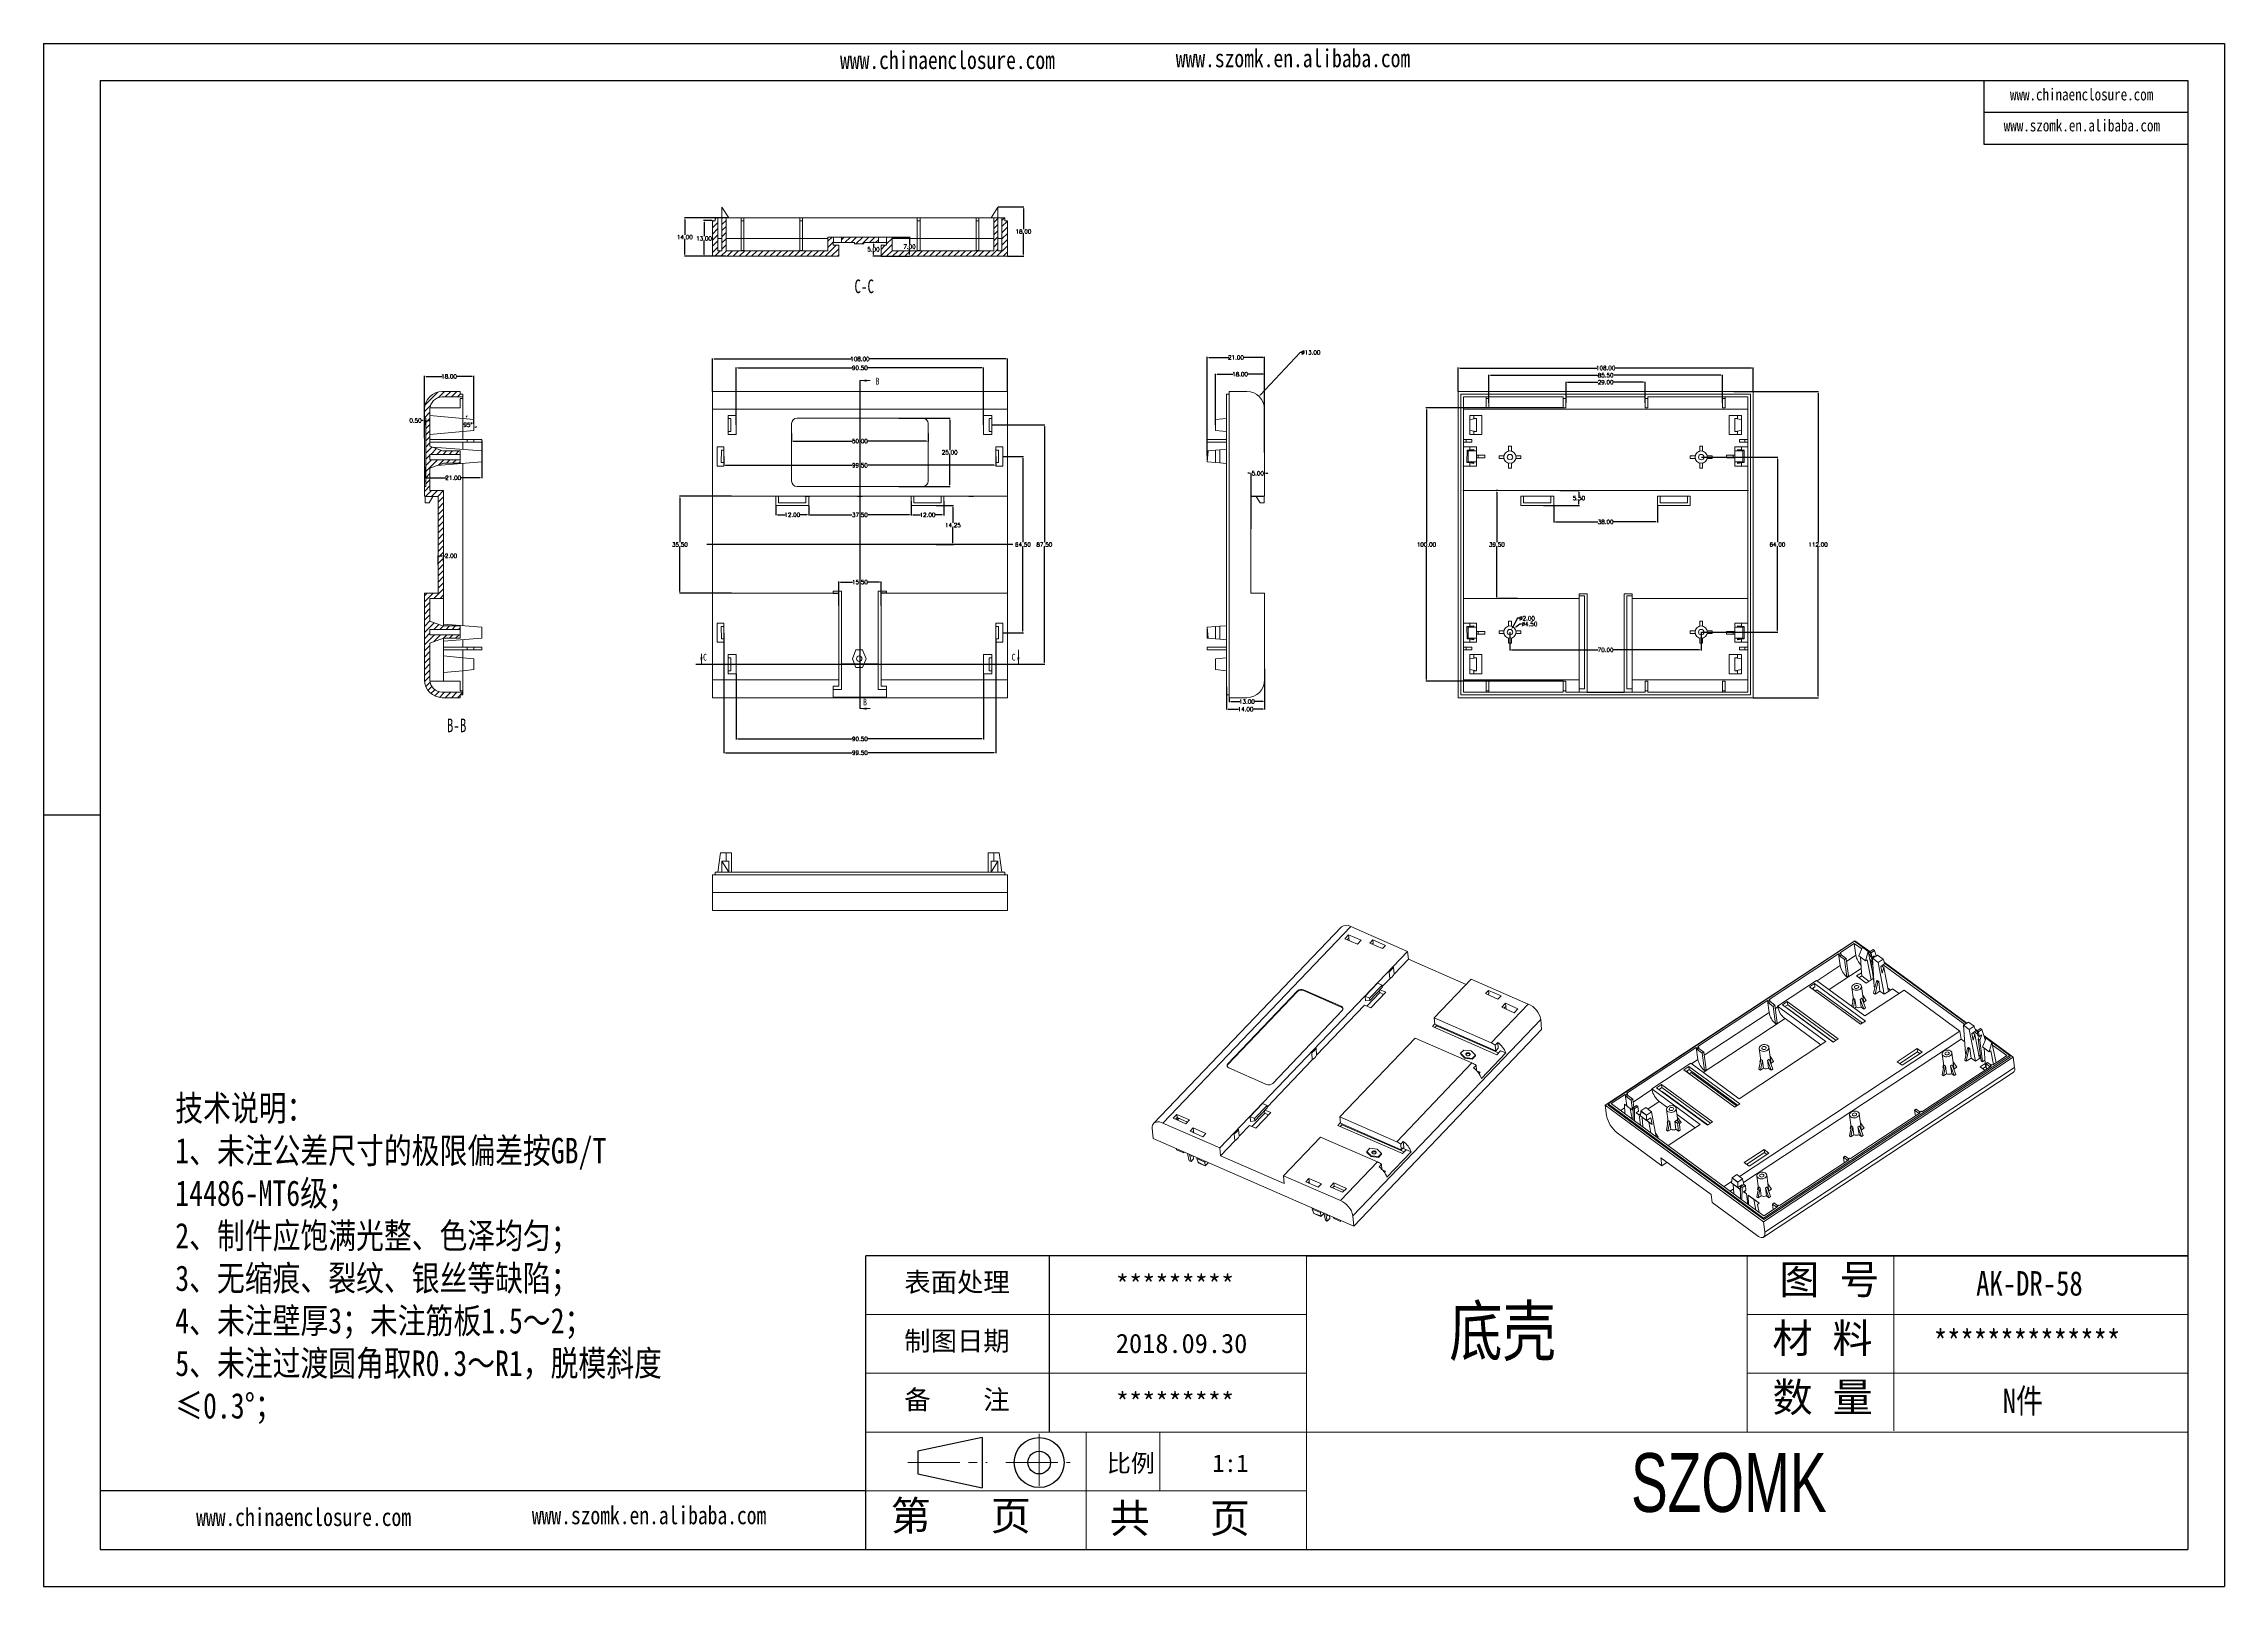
# Model space of a CAD drawing. Header units: inches. Extents: x 1153 to 3231, y 573 to 1137.
# Drawn here: x 1153 to 1951, y 573 to 1137 of the extents above; entities that cross this region are included whole.
import ezdxf

# ---------------------------------------------------------------- set-up
doc = ezdxf.new("R2010")
doc.units = ezdxf.units.IN
doc.linetypes.add('CENTER2', pattern=[28.575, 19.05, -3.175, 3.175, -3.175])
doc.layers.add('10', color=7, linetype='Continuous')
doc.layers.add('文字', color=81, linetype='Continuous')
for name, color, linetype, lineweight in [('粗实线', 7, 'Continuous', 30), ('细实线', 3, 'Continuous', 9), ('细点划线', 2, 'CENTER2', 9)]:
    doc.layers.add(name, color=color, linetype=linetype, lineweight=lineweight)
doc.styles.add('SLDTEXTSTYLE6', font='TXT', dxfattribs={"width": 0.7})
doc.styles.get("Standard").update_dxf_attribs({"font": 'txt', "bigfont": 'gbcbig.shx'})
doc.styles.add('宋体', font='', dxfattribs={"width": 0.8, "height": 3.5})
doc.styles.add('长仿宋', font='', dxfattribs={"width": 0.7, "height": 4})
doc.styles.get('宋体').set_extended_font_data('SimSun')
doc.styles.get('长仿宋').set_extended_font_data('SimSun')
doc.dimstyles.new('2', dxfattribs={"dimtxt": 1.5, "dimasz": 0.6, "dimexe": 0.18, "dimexo": 0.0625, "dimgap": 0.09, "dimtad": 0, "dimtih": 1, "dimtoh": 1, "dimzin": 0, "dimdsep": 46, "dimtxsty": 'Standard', "dimcen": 0, "dimadec": 0, "dimazin": 2, "dimtfac": 1, "dimtofl": 0, "dimtmove": 0, "dimatfit": 3, "dimfxl": 1, "dimtolj": 1, "dimtzin": 0, "dimarcsym": 0})

# ---------------------------------------------------------------- blocks, each defined once
blk = doc.blocks.new('*D169')
at = {"color": 0, "lineweight": -2, "transparency": 16777216}
for p, q in [((1585.81, 902.06), (1585.81, 893.67)), ((1599.81, 908.58), (1599.81, 893.67)), ((1586.41, 893.85), (1590.22, 893.85)), ((1599.21, 893.85), (1595.4, 893.85))]:
    blk.add_line(p, q, dxfattribs=at)
at = {"color": 0, "transparency": 16777216}
for points in [[(1586.41, 893.95), (1586.41, 893.75), (1585.81, 893.85)], [(1599.21, 893.95), (1599.21, 893.75), (1599.81, 893.85)]]:
    blk.add_solid(points, dxfattribs=at)
at = {"layer": 'Defpoints', "color": 0, "transparency": 16777216}
for p in [(1585.81, 902.12), (1599.81, 908.64), (1599.81, 893.85)]:
    blk.add_point(p, dxfattribs=at)
at = {"color": 0, "transparency": 16777216, "insert": (1592.81, 893.85), "char_height": 1.5, "attachment_point": 5}
blk.add_mtext('\\A1;14.00', dxfattribs=at)
blk = doc.blocks.new('*D170')
at = {"color": 0, "lineweight": -2, "transparency": 16777216}
for p, q in [((1599.81, 907.82), (1599.81, 896.45)), ((1586.81, 897.99), (1586.81, 896.45)), ((1587.41, 896.63), (1590.72, 896.63)), ((1599.21, 896.63), (1595.9, 896.63))]:
    blk.add_line(p, q, dxfattribs=at)
at = {"color": 0, "transparency": 16777216}
for points in [[(1587.41, 896.73), (1587.41, 896.53), (1586.81, 896.63)], [(1599.21, 896.73), (1599.21, 896.53), (1599.81, 896.63)]]:
    blk.add_solid(points, dxfattribs=at)
at = {"layer": 'Defpoints', "color": 0, "transparency": 16777216}
for p in [(1599.81, 907.88), (1586.81, 898.05), (1599.81, 896.63)]:
    blk.add_point(p, dxfattribs=at)
at = {"color": 0, "transparency": 16777216, "insert": (1593.31, 896.63), "char_height": 1.5, "attachment_point": 5}
blk.add_mtext('\\A1;13.00', dxfattribs=at)
blk = doc.blocks.new('*D171')
at = {"color": 0, "lineweight": -2, "transparency": 16777216}
for p, q in [((1612.75, 1024.35), (1598.16, 1008.74)), ((1613.35, 1024.35), (1612.75, 1024.35))]:
    blk.add_line(p, q, dxfattribs=at)
at = {"color": 0, "transparency": 16777216}
blk.add_solid([(1598.08, 1008.8), (1598.23, 1008.67), (1597.75, 1008.3)], dxfattribs=at)
at = {"layer": 'Defpoints', "color": 0, "transparency": 16777216}
for p in [(1597.75, 1008.3), (1588.87, 998.8)]:
    blk.add_point(p, dxfattribs=at)
at = {"color": 0, "transparency": 16777216, "insert": (1616.69, 1024.35), "char_height": 1.5, "attachment_point": 5}
blk.add_mtext('\\A1;∅13.00', dxfattribs=at)
blk = doc.blocks.new('*D172')
at = {"color": 0, "lineweight": -2, "transparency": 16777216}
for p, q in [((1594.21, 980.12), (1593.61, 980.12)), ((1594.81, 959.83), (1594.81, 980.3)), ((1599.81, 980.43), (1599.81, 979.94)), ((1600.41, 980.12), (1601.01, 980.12))]:
    blk.add_line(p, q, dxfattribs=at)
at = {"color": 0, "transparency": 16777216}
for points in [[(1594.21, 980.22), (1594.21, 980.02), (1594.81, 980.12)], [(1600.41, 980.22), (1600.41, 980.02), (1599.81, 980.12)]]:
    blk.add_solid(points, dxfattribs=at)
at = {"layer": 'Defpoints', "color": 0, "transparency": 16777216}
for p in [(1594.81, 980.12), (1599.81, 980.49), (1594.81, 959.77)]:
    blk.add_point(p, dxfattribs=at)
at = {"color": 0, "transparency": 16777216, "insert": (1597.31, 980.12), "char_height": 1.5, "attachment_point": 5}
blk.add_mtext('\\A1;5.00', dxfattribs=at)
blk = doc.blocks.new('*D173')
at = {"color": 0, "lineweight": -2, "transparency": 16777216}
for p, q in [((1581.81, 997.86), (1581.81, 1016.54)), ((1582.41, 1016.36), (1588.22, 1016.36)), ((1599.21, 1016.36), (1593.4, 1016.36)), ((1599.81, 995.89), (1599.81, 1016.54))]:
    blk.add_line(p, q, dxfattribs=at)
at = {"color": 0, "transparency": 16777216}
for points in [[(1582.41, 1016.46), (1582.41, 1016.26), (1581.81, 1016.36)], [(1599.21, 1016.46), (1599.21, 1016.26), (1599.81, 1016.36)]]:
    blk.add_solid(points, dxfattribs=at)
at = {"layer": 'Defpoints', "color": 0, "transparency": 16777216}
for p in [(1581.81, 1016.36), (1581.81, 997.8), (1599.81, 995.82)]:
    blk.add_point(p, dxfattribs=at)
at = {"color": 0, "transparency": 16777216, "insert": (1590.81, 1016.36), "char_height": 1.5, "attachment_point": 5}
blk.add_mtext('\\A1;18.00', dxfattribs=at)
blk = doc.blocks.new('*D174')
at = {"color": 0, "lineweight": -2, "transparency": 16777216}
for p, q in [((1578.81, 986.7), (1578.81, 1022.7)), ((1579.41, 1022.52), (1586.72, 1022.52)), ((1599.21, 1022.52), (1591.9, 1022.52)), ((1599.81, 987.74), (1599.81, 1022.7))]:
    blk.add_line(p, q, dxfattribs=at)
at = {"color": 0, "transparency": 16777216}
for points in [[(1579.41, 1022.62), (1579.41, 1022.42), (1578.81, 1022.52)], [(1599.21, 1022.62), (1599.21, 1022.42), (1599.81, 1022.52)]]:
    blk.add_solid(points, dxfattribs=at)
at = {"layer": 'Defpoints', "color": 0, "transparency": 16777216}
for p in [(1578.81, 1022.52), (1578.81, 986.63), (1599.81, 987.67)]:
    blk.add_point(p, dxfattribs=at)
at = {"color": 0, "transparency": 16777216, "insert": (1589.31, 1022.52), "char_height": 1.5, "attachment_point": 5}
blk.add_mtext('\\A1;21.00', dxfattribs=at)
blk = doc.blocks.new('*D180')
at = {"color": 0, "lineweight": -2, "transparency": 16777216}
for p, q in [((1291.71, 999.42), (1291.11, 999.42)), ((1292.31, 997.68), (1292.31, 999.6)), ((1292.81, 997.68), (1292.81, 999.6)), ((1293.41, 999.42), (1294.01, 999.42))]:
    blk.add_line(p, q, dxfattribs=at)
at = {"color": 0, "transparency": 16777216}
for points in [[(1291.71, 999.52), (1291.71, 999.32), (1292.31, 999.42)], [(1293.41, 999.52), (1293.41, 999.32), (1292.81, 999.42)]]:
    blk.add_solid(points, dxfattribs=at)
at = {"layer": 'Defpoints', "color": 0, "transparency": 16777216}
for p in [(1292.31, 999.42), (1292.31, 997.62), (1292.81, 997.62)]:
    blk.add_point(p, dxfattribs=at)
at = {"color": 0, "transparency": 16777216, "insert": (1289.02, 999.42), "char_height": 1.5, "attachment_point": 5}
blk.add_mtext('\\A1;0.50', dxfattribs=at)
blk = doc.blocks.new('*D181')
at = {"color": 0, "lineweight": -2, "transparency": 16777216}
for p, q in [((1292.31, 992.95), (1292.31, 1015.75)), ((1292.91, 1015.57), (1298.72, 1015.57)), ((1309.71, 1015.57), (1303.9, 1015.57)), ((1310.31, 998.2), (1310.31, 1015.75))]:
    blk.add_line(p, q, dxfattribs=at)
at = {"color": 0, "transparency": 16777216}
for points in [[(1292.91, 1015.67), (1292.91, 1015.47), (1292.31, 1015.57)], [(1309.71, 1015.67), (1309.71, 1015.47), (1310.31, 1015.57)]]:
    blk.add_solid(points, dxfattribs=at)
at = {"layer": 'Defpoints', "color": 0, "transparency": 16777216}
for p in [(1310.31, 1015.57), (1310.31, 998.14), (1292.31, 992.89)]:
    blk.add_point(p, dxfattribs=at)
at = {"color": 0, "transparency": 16777216, "insert": (1301.31, 1015.57), "char_height": 1.5, "attachment_point": 5}
blk.add_mtext('\\A1;18.00', dxfattribs=at)
blk = doc.blocks.new('*D182')
at = {"color": 0, "lineweight": -2, "transparency": 16777216}
for p, q in [((1313.31, 991.99), (1313.31, 978.32)), ((1292.31, 982.65), (1292.31, 978.32)), ((1292.91, 978.5), (1300.22, 978.5)), ((1312.71, 978.5), (1305.4, 978.5))]:
    blk.add_line(p, q, dxfattribs=at)
at = {"color": 0, "transparency": 16777216}
for points in [[(1292.91, 978.6), (1292.91, 978.4), (1292.31, 978.5)], [(1312.71, 978.6), (1312.71, 978.4), (1313.31, 978.5)]]:
    blk.add_solid(points, dxfattribs=at)
at = {"layer": 'Defpoints', "color": 0, "transparency": 16777216}
for p in [(1313.31, 992.05), (1292.31, 982.71), (1292.31, 978.5)]:
    blk.add_point(p, dxfattribs=at)
at = {"color": 0, "transparency": 16777216, "insert": (1302.81, 978.5), "char_height": 1.5, "attachment_point": 5}
blk.add_mtext('\\A1;21.00', dxfattribs=at)
blk = doc.blocks.new('*D183')
at = {"color": 0, "lineweight": -2, "transparency": 16777216}
for start, end in [(150.36603, 162.50511), (282.13908, 294.27816)]:
    blk.add_arc((1310.31, 999.8), 2.84, start, end, dxfattribs=at)
at = {"color": 0, "transparency": 16777216}
for points in [[(1307.71, 1000.63), (1307.51, 1000.67), (1307.49, 1000.06)], [(1310.92, 996.93), (1310.9, 997.13), (1310.31, 996.96)]]:
    blk.add_solid(points, dxfattribs=at)
at = {"layer": 'Defpoints', "color": 0, "transparency": 16777216}
for p in [(1306.31, 1000.17), (1307.77, 998.54), (1310.31, 999.8), (1310.31, 999.8), (1310.31, 995.8)]:
    blk.add_point(p, dxfattribs=at)
at = {"color": 0, "transparency": 16777216, "insert": (1308.22, 997.89), "char_height": 1.5, "attachment_point": 5}
blk.add_mtext('\\A1;95°', dxfattribs=at)
blk = doc.blocks.new('*D184')
at = {"color": 0, "lineweight": -2, "transparency": 16777216}
for p, q in [((1297.31, 946.64), (1297.31, 950.12)), ((1297.91, 949.94), (1298.71, 949.94)), ((1299.31, 947.83), (1299.31, 950.12)), ((1299.31, 949.94), (1299.91, 949.94))]:
    blk.add_line(p, q, dxfattribs=at)
at = {"color": 0, "transparency": 16777216}
for points in [[(1297.91, 950.04), (1297.91, 949.84), (1297.31, 949.94)], [(1298.71, 950.04), (1298.71, 949.84), (1299.31, 949.94)]]:
    blk.add_solid(points, dxfattribs=at)
at = {"layer": 'Defpoints', "color": 0, "transparency": 16777216}
for p in [(1299.31, 949.94), (1297.31, 946.58), (1299.31, 947.77)]:
    blk.add_point(p, dxfattribs=at)
at = {"color": 0, "transparency": 16777216, "insert": (1302, 949.94), "char_height": 1.5, "attachment_point": 5}
blk.add_mtext('\\A1;2.00', dxfattribs=at)
blk = doc.blocks.new('*D293')
at = {"color": 0, "lineweight": -2}
for p, q in [((1397.67, 1010.11), (1397.67, 1022.13)), ((1398.27, 1021.95), (1448.46, 1021.95)), ((1505.07, 1021.95), (1454.89, 1021.95)), ((1505.67, 1010.11), (1505.67, 1022.13))]:
    blk.add_line(p, q, dxfattribs=at)
at = {"color": 0}
for points in [[(1398.27, 1022.05), (1398.27, 1021.85), (1397.67, 1021.95)], [(1505.07, 1022.05), (1505.07, 1021.85), (1505.67, 1021.95)]]:
    blk.add_solid(points, dxfattribs=at)
at = {"layer": 'Defpoints', "color": 0}
for p in [(1505.67, 1021.95), (1397.67, 1010.05), (1505.67, 1010.05)]:
    blk.add_point(p, dxfattribs=at)
at = {"color": 0, "insert": (1451.67, 1021.95), "char_height": 1.5, "attachment_point": 5}
blk.add_mtext('\\A1;108.00', dxfattribs=at)
blk = doc.blocks.new('*D294')
at = {"color": 0, "lineweight": -2}
for p, q in [((1426.67, 994.63), (1426.67, 991.74)), ((1427.27, 991.92), (1448.96, 991.92)), ((1476.07, 991.92), (1454.39, 991.92)), ((1476.67, 994.63), (1476.67, 991.74))]:
    blk.add_line(p, q, dxfattribs=at)
at = {"color": 0}
for points in [[(1427.27, 992.02), (1427.27, 991.82), (1426.67, 991.92)], [(1476.07, 992.02), (1476.07, 991.82), (1476.67, 991.92)]]:
    blk.add_solid(points, dxfattribs=at)
at = {"layer": 'Defpoints', "color": 0}
for p in [(1426.67, 994.69), (1476.67, 994.69), (1476.67, 991.92)]:
    blk.add_point(p, dxfattribs=at)
at = {"color": 0, "insert": (1451.67, 991.92), "char_height": 1.5, "attachment_point": 5}
blk.add_mtext('\\A1;50.00', dxfattribs=at)
blk = doc.blocks.new('*D295')
at = {"color": 0, "lineweight": -2}
for p, q in [((1465.88, 1000.3), (1484.71, 1000.3)), ((1484.53, 999.7), (1484.53, 988.64)), ((1484.53, 975.9), (1484.53, 986.96)), ((1465.88, 975.3), (1484.71, 975.3))]:
    blk.add_line(p, q, dxfattribs=at)
at = {"color": 0}
for points in [[(1484.43, 999.7), (1484.63, 999.7), (1484.53, 1000.3)], [(1484.43, 975.9), (1484.63, 975.9), (1484.53, 975.3)]]:
    blk.add_solid(points, dxfattribs=at)
at = {"layer": 'Defpoints', "color": 0}
for p in [(1465.81, 1000.3), (1465.81, 975.3), (1484.53, 975.3)]:
    blk.add_point(p, dxfattribs=at)
at = {"color": 0, "insert": (1484.53, 987.8), "char_height": 1.5, "attachment_point": 5}
blk.add_mtext('\\A1;25.00', dxfattribs=at)
blk = doc.blocks.new('*D296')
at = {"color": 0, "lineweight": -2}
for p, q in [((1406.42, 997.86), (1406.42, 1018.89)), ((1407.02, 1018.71), (1448.83, 1018.71)), ((1496.32, 1018.71), (1454.51, 1018.71)), ((1496.92, 997.86), (1496.92, 1018.89))]:
    blk.add_line(p, q, dxfattribs=at)
at = {"color": 0}
for points in [[(1407.02, 1018.81), (1407.02, 1018.61), (1406.42, 1018.71)], [(1496.32, 1018.81), (1496.32, 1018.61), (1496.92, 1018.71)]]:
    blk.add_solid(points, dxfattribs=at)
at = {"layer": 'Defpoints', "color": 0}
for p in [(1496.92, 1018.71), (1406.42, 997.8), (1496.92, 997.8)]:
    blk.add_point(p, dxfattribs=at)
at = {"color": 0, "insert": (1451.67, 1018.71), "char_height": 1.5, "attachment_point": 5}
blk.add_mtext('\\A1;90.50', dxfattribs=at)
blk = doc.blocks.new('*D297')
at = {"color": 0, "lineweight": -2}
for p, q in [((1401.92, 986.24), (1401.92, 982.87)), ((1402.52, 983.05), (1448.71, 983.05)), ((1500.82, 983.05), (1454.64, 983.05)), ((1501.42, 986.24), (1501.42, 982.87))]:
    blk.add_line(p, q, dxfattribs=at)
at = {"color": 0}
for points in [[(1402.52, 983.15), (1402.52, 982.95), (1401.92, 983.05)], [(1500.82, 983.15), (1500.82, 982.95), (1501.42, 983.05)]]:
    blk.add_solid(points, dxfattribs=at)
at = {"layer": 'Defpoints', "color": 0}
for p in [(1401.92, 986.3), (1501.42, 986.3), (1501.42, 983.05)]:
    blk.add_point(p, dxfattribs=at)
at = {"color": 0, "insert": (1451.67, 983.05), "char_height": 1.5, "attachment_point": 5}
blk.add_mtext('\\A1;99.50', dxfattribs=at)
blk = doc.blocks.new('*D298')
at = {"color": 0, "lineweight": -2}
for p, q in [((1406.42, 906.74), (1406.42, 882.8)), ((1496.92, 906.74), (1496.92, 882.8)), ((1407.02, 882.98), (1448.83, 882.98)), ((1496.32, 882.98), (1454.51, 882.98))]:
    blk.add_line(p, q, dxfattribs=at)
at = {"color": 0}
for points in [[(1407.02, 883.08), (1407.02, 882.88), (1406.42, 882.98)], [(1496.32, 883.08), (1496.32, 882.88), (1496.92, 882.98)]]:
    blk.add_solid(points, dxfattribs=at)
at = {"layer": 'Defpoints', "color": 0}
for p in [(1406.42, 906.8), (1496.92, 906.8), (1496.92, 882.98)]:
    blk.add_point(p, dxfattribs=at)
at = {"color": 0, "insert": (1451.67, 882.98), "char_height": 1.5, "attachment_point": 5}
blk.add_mtext('\\A1;90.50', dxfattribs=at)
blk = doc.blocks.new('*D300')
at = {"color": 0, "lineweight": -2}
for p, q in [((1401.92, 921.74), (1401.92, 877.73)), ((1501.42, 919.5), (1501.42, 877.73)), ((1402.52, 877.91), (1448.71, 877.91)), ((1500.82, 877.91), (1454.64, 877.91))]:
    blk.add_line(p, q, dxfattribs=at)
at = {"color": 0}
for points in [[(1402.52, 878.01), (1402.52, 877.81), (1401.92, 877.91)], [(1500.82, 878.01), (1500.82, 877.81), (1501.42, 877.91)]]:
    blk.add_solid(points, dxfattribs=at)
at = {"layer": 'Defpoints', "color": 0}
for p in [(1401.92, 921.8), (1501.42, 919.56), (1501.42, 877.91)]:
    blk.add_point(p, dxfattribs=at)
at = {"color": 0, "insert": (1451.67, 877.91), "char_height": 1.5, "attachment_point": 5}
blk.add_mtext('\\A1;99.50', dxfattribs=at)
blk = doc.blocks.new('*D301')
at = {"color": 0, "lineweight": -2}
for p, q in [((1432.92, 968.24), (1432.92, 964.74)), ((1470.42, 968.24), (1470.42, 964.74)), ((1433.52, 964.92), (1448.71, 964.92)), ((1469.82, 964.92), (1454.64, 964.92))]:
    blk.add_line(p, q, dxfattribs=at)
at = {"color": 0}
for points in [[(1433.52, 965.02), (1433.52, 964.82), (1432.92, 964.92)], [(1469.82, 965.02), (1469.82, 964.82), (1470.42, 964.92)]]:
    blk.add_solid(points, dxfattribs=at)
at = {"layer": 'Defpoints', "color": 0}
for p in [(1432.92, 968.3), (1470.42, 968.3), (1470.42, 964.92)]:
    blk.add_point(p, dxfattribs=at)
at = {"color": 0, "insert": (1451.67, 964.92), "char_height": 1.5, "attachment_point": 5}
blk.add_mtext('\\A1;37.50', dxfattribs=at)
blk = doc.blocks.new('*D303')
at = {"color": 0, "lineweight": -2}
for p, q in [((1443.91, 931.8), (1443.91, 940.52)), ((1444.51, 940.34), (1448.95, 940.34)), ((1458.81, 940.34), (1454.38, 940.34)), ((1459.41, 931.8), (1459.41, 940.52))]:
    blk.add_line(p, q, dxfattribs=at)
at = {"color": 0}
for points in [[(1444.51, 940.44), (1444.51, 940.24), (1443.91, 940.34)], [(1458.81, 940.44), (1458.81, 940.24), (1459.41, 940.34)]]:
    blk.add_solid(points, dxfattribs=at)
at = {"layer": 'Defpoints', "color": 0}
for p in [(1459.41, 940.34), (1443.91, 931.74), (1459.41, 931.74)]:
    blk.add_point(p, dxfattribs=at)
at = {"color": 0, "insert": (1451.66, 940.34), "char_height": 1.5, "attachment_point": 5}
blk.add_mtext('\\A1;15.50', dxfattribs=at)
blk = doc.blocks.new('*D304')
at = {"color": 0, "lineweight": -2}
for p, q in [((1499.99, 997.8), (1519.36, 997.8)), ((1519.18, 997.2), (1519.18, 954.89)), ((1519.18, 910.9), (1519.18, 953.21)), ((1499.99, 910.3), (1519.36, 910.3))]:
    blk.add_line(p, q, dxfattribs=at)
at = {"color": 0}
for points in [[(1519.08, 997.2), (1519.28, 997.2), (1519.18, 997.8)], [(1519.08, 910.9), (1519.28, 910.9), (1519.18, 910.3)]]:
    blk.add_solid(points, dxfattribs=at)
at = {"layer": 'Defpoints', "color": 0}
for p in [(1499.92, 997.8), (1519.18, 997.8), (1499.92, 910.3)]:
    blk.add_point(p, dxfattribs=at)
at = {"color": 0, "insert": (1519.18, 954.05), "char_height": 1.5, "attachment_point": 5}
blk.add_mtext('\\A1;87.50', dxfattribs=at)
blk = doc.blocks.new('*D305')
at = {"color": 0, "lineweight": -2}
for p, q in [((1503.99, 986.3), (1511.51, 986.3)), ((1511.33, 985.7), (1511.33, 954.89)), ((1511.33, 922.4), (1511.33, 953.21)), ((1503.99, 921.8), (1511.51, 921.8))]:
    blk.add_line(p, q, dxfattribs=at)
at = {"color": 0}
for points in [[(1511.23, 985.7), (1511.43, 985.7), (1511.33, 986.3)], [(1511.23, 922.4), (1511.43, 922.4), (1511.33, 921.8)]]:
    blk.add_solid(points, dxfattribs=at)
at = {"layer": 'Defpoints', "color": 0}
for p in [(1503.92, 986.3), (1511.33, 986.3), (1503.92, 921.8)]:
    blk.add_point(p, dxfattribs=at)
at = {"color": 0, "insert": (1511.33, 954.05), "char_height": 1.5, "attachment_point": 5}
blk.add_mtext('\\A1;64.50', dxfattribs=at)
blk = doc.blocks.new('*D306')
at = {"color": 0, "lineweight": -2}
for p, q in [((1479.55, 968.3), (1485.88, 968.3)), ((1485.7, 967.7), (1485.7, 962.01)), ((1485.7, 954.65), (1485.7, 960.33)), ((1479.55, 954.05), (1485.88, 954.05))]:
    blk.add_line(p, q, dxfattribs=at)
at = {"color": 0}
for points in [[(1485.6, 967.7), (1485.8, 967.7), (1485.7, 968.3)], [(1485.6, 954.65), (1485.8, 954.65), (1485.7, 954.05)]]:
    blk.add_solid(points, dxfattribs=at)
at = {"layer": 'Defpoints', "color": 0}
for p in [(1479.49, 968.3), (1479.49, 954.05), (1485.7, 954.05)]:
    blk.add_point(p, dxfattribs=at)
at = {"color": 0, "insert": (1485.7, 961.17), "char_height": 1.5, "attachment_point": 5}
blk.add_mtext('\\A1;14.25', dxfattribs=at)
blk = doc.blocks.new('*D307')
at = {"color": 0, "lineweight": -2}
for p, q in [((1470.42, 969.99), (1470.42, 964.74)), ((1482.42, 969.99), (1482.42, 964.74)), ((1471.02, 964.92), (1473.83, 964.92)), ((1481.82, 964.92), (1479.01, 964.92))]:
    blk.add_line(p, q, dxfattribs=at)
at = {"color": 0}
for points in [[(1471.02, 965.02), (1471.02, 964.82), (1470.42, 964.92)], [(1481.82, 965.02), (1481.82, 964.82), (1482.42, 964.92)]]:
    blk.add_solid(points, dxfattribs=at)
at = {"layer": 'Defpoints', "color": 0}
for p in [(1470.42, 970.05), (1482.42, 970.05), (1482.42, 964.92)]:
    blk.add_point(p, dxfattribs=at)
at = {"color": 0, "insert": (1476.42, 964.92), "char_height": 1.5, "attachment_point": 5}
blk.add_mtext('\\A1;12.00', dxfattribs=at)
blk = doc.blocks.new('*D308')
at = {"color": 0, "lineweight": -2}
for p, q in [((1420.92, 968.24), (1420.92, 964.79)), ((1432.92, 968.24), (1432.92, 964.79)), ((1421.52, 964.97), (1424.33, 964.97)), ((1432.32, 964.97), (1429.51, 964.97))]:
    blk.add_line(p, q, dxfattribs=at)
at = {"color": 0}
for points in [[(1421.52, 965.07), (1421.52, 964.87), (1420.92, 964.97)], [(1432.32, 965.07), (1432.32, 964.87), (1432.92, 964.97)]]:
    blk.add_solid(points, dxfattribs=at)
at = {"layer": 'Defpoints', "color": 0}
for p in [(1420.92, 968.3), (1432.92, 968.3), (1432.92, 964.97)]:
    blk.add_point(p, dxfattribs=at)
at = {"color": 0, "insert": (1426.92, 964.97), "char_height": 1.5, "attachment_point": 5}
blk.add_mtext('\\A1;12.00', dxfattribs=at)
blk = doc.blocks.new('*D309')
at = {"color": 0, "lineweight": -2}
for p, q in [((1404.66, 971.8), (1385.61, 971.8)), ((1385.79, 971.2), (1385.79, 954.89)), ((1385.79, 936.9), (1385.79, 953.21)), ((1404.66, 936.3), (1385.61, 936.3))]:
    blk.add_line(p, q, dxfattribs=at)
at = {"color": 0}
for points in [[(1385.69, 971.2), (1385.89, 971.2), (1385.79, 971.8)], [(1385.69, 936.9), (1385.89, 936.9), (1385.79, 936.3)]]:
    blk.add_solid(points, dxfattribs=at)
at = {"layer": 'Defpoints', "color": 0}
for p in [(1385.79, 971.8), (1404.73, 971.8), (1404.73, 936.3)]:
    blk.add_point(p, dxfattribs=at)
at = {"color": 0, "insert": (1385.79, 954.05), "char_height": 1.5, "attachment_point": 5}
blk.add_mtext('\\A1;35.50', dxfattribs=at)
blk = doc.blocks.new('*D310')
at = {"color": 0, "lineweight": -2}
for p, q in [((1670.6, 1010.11), (1670.6, 1018.83)), ((1671.2, 1018.65), (1721.38, 1018.65)), ((1778, 1018.65), (1727.81, 1018.65)), ((1778.6, 1010.11), (1778.6, 1018.83))]:
    blk.add_line(p, q, dxfattribs=at)
at = {"color": 0}
for points in [[(1671.2, 1018.75), (1671.2, 1018.55), (1670.6, 1018.65)], [(1778, 1018.75), (1778, 1018.55), (1778.6, 1018.65)]]:
    blk.add_solid(points, dxfattribs=at)
at = {"layer": 'Defpoints', "color": 0}
for p in [(1778.6, 1018.65), (1670.6, 1010.05), (1778.6, 1010.05)]:
    blk.add_point(p, dxfattribs=at)
at = {"color": 0, "insert": (1724.6, 1018.65), "char_height": 1.5, "attachment_point": 5}
blk.add_mtext('\\A1;108.00', dxfattribs=at)
blk = doc.blocks.new('*D311')
at = {"color": 0, "lineweight": -2}
for p, q in [((1771.49, 1010.05), (1802.53, 1010.05)), ((1802.35, 1009.45), (1802.35, 954.89)), ((1802.35, 898.65), (1802.35, 953.21)), ((1778.66, 898.05), (1802.53, 898.05))]:
    blk.add_line(p, q, dxfattribs=at)
at = {"color": 0}
for points in [[(1802.25, 1009.45), (1802.45, 1009.45), (1802.35, 1010.05)], [(1802.25, 898.65), (1802.45, 898.65), (1802.35, 898.05)]]:
    blk.add_solid(points, dxfattribs=at)
at = {"layer": 'Defpoints', "color": 0}
for p in [(1771.43, 1010.05), (1778.6, 898.05), (1802.35, 898.05)]:
    blk.add_point(p, dxfattribs=at)
at = {"color": 0, "insert": (1802.35, 954.05), "char_height": 1.5, "attachment_point": 5}
blk.add_mtext('\\A1;112.00', dxfattribs=at)
blk = doc.blocks.new('*D312')
at = {"color": 0, "lineweight": -2}
for p, q in [((1759.66, 986.05), (1787.66, 986.05)), ((1787.48, 985.45), (1787.48, 954.89)), ((1787.48, 922.65), (1787.48, 953.21)), ((1759.66, 922.05), (1787.66, 922.05))]:
    blk.add_line(p, q, dxfattribs=at)
at = {"color": 0}
for points in [[(1787.38, 985.45), (1787.58, 985.45), (1787.48, 986.05)], [(1787.38, 922.65), (1787.58, 922.65), (1787.48, 922.05)]]:
    blk.add_solid(points, dxfattribs=at)
at = {"layer": 'Defpoints', "color": 0}
for p in [(1759.6, 986.05), (1787.48, 986.05), (1759.6, 922.05)]:
    blk.add_point(p, dxfattribs=at)
at = {"color": 0, "insert": (1787.48, 954.05), "char_height": 1.5, "attachment_point": 5}
blk.add_mtext('\\A1;64.00', dxfattribs=at)
blk = doc.blocks.new('*D313')
at = {"color": 0, "lineweight": -2}
for p, q in [((1689.6, 921.99), (1689.6, 915.33)), ((1759.6, 921.99), (1759.6, 915.33)), ((1690.2, 915.51), (1721.88, 915.51)), ((1759, 915.51), (1727.31, 915.51))]:
    blk.add_line(p, q, dxfattribs=at)
at = {"color": 0}
for points in [[(1690.2, 915.61), (1690.2, 915.41), (1689.6, 915.51)], [(1759, 915.61), (1759, 915.41), (1759.6, 915.51)]]:
    blk.add_solid(points, dxfattribs=at)
at = {"layer": 'Defpoints', "color": 0}
for p in [(1689.6, 922.05), (1759.6, 922.05), (1759.6, 915.51)]:
    blk.add_point(p, dxfattribs=at)
at = {"color": 0, "insert": (1724.6, 915.51), "char_height": 1.5, "attachment_point": 5}
blk.add_mtext('\\A1;70.00', dxfattribs=at)
blk = doc.blocks.new('*D314')
at = {"color": 0, "lineweight": -2}
for p, q in [((1693.15, 924.99), (1691.79, 923.87)), ((1693.75, 924.99), (1693.15, 924.99))]:
    blk.add_line(p, q, dxfattribs=at)
at = {"color": 0}
blk.add_solid([(1691.73, 923.94), (1691.86, 923.79), (1691.33, 923.48)], dxfattribs=at)
at = {"layer": 'Defpoints', "color": 0}
for p in [(1687.86, 920.62), (1691.33, 923.48)]:
    blk.add_point(p, dxfattribs=at)
at = {"color": 0, "insert": (1696.71, 924.99), "char_height": 1.5, "attachment_point": 5}
blk.add_mtext('\\A1;∅4.50', dxfattribs=at)
blk = doc.blocks.new('*D315')
at = {"color": 0, "lineweight": -2}
for p, q in [((1692.39, 927.09), (1690.37, 923.45)), ((1692.99, 927.09), (1692.39, 927.09))]:
    blk.add_line(p, q, dxfattribs=at)
at = {"color": 0}
blk.add_solid([(1690.28, 923.5), (1690.46, 923.4), (1690.08, 922.92)], dxfattribs=at)
at = {"layer": 'Defpoints', "color": 0}
for p in [(1689.11, 921.18), (1690.08, 922.92)]:
    blk.add_point(p, dxfattribs=at)
at = {"color": 0, "insert": (1695.83, 927.09), "char_height": 1.5, "attachment_point": 5}
blk.add_mtext('\\A1;∅2.00', dxfattribs=at)
blk = doc.blocks.new('*D316')
at = {"color": 0, "lineweight": -2}
for p, q in [((1685.09, 973.8), (1684.6, 973.8)), ((1684.78, 973.2), (1684.78, 954.89)), ((1684.78, 934.9), (1684.78, 953.21)), ((1692.33, 934.3), (1684.6, 934.3))]:
    blk.add_line(p, q, dxfattribs=at)
at = {"color": 0}
for points in [[(1684.68, 973.2), (1684.88, 973.2), (1684.78, 973.8)], [(1684.68, 934.9), (1684.88, 934.9), (1684.78, 934.3)]]:
    blk.add_solid(points, dxfattribs=at)
at = {"layer": 'Defpoints', "color": 0}
for p in [(1684.78, 973.8), (1685.16, 973.8), (1692.39, 934.3)]:
    blk.add_point(p, dxfattribs=at)
at = {"color": 0, "insert": (1684.78, 954.05), "char_height": 1.5, "attachment_point": 5}
blk.add_mtext('\\A1;39.50', dxfattribs=at)
blk = doc.blocks.new('*D317')
at = {"color": 0, "lineweight": -2}
for p, q in [((1705.6, 968.24), (1705.6, 962.18)), ((1743.6, 968.24), (1743.6, 962.18)), ((1706.2, 962.36), (1721.76, 962.36)), ((1743, 962.36), (1727.44, 962.36))]:
    blk.add_line(p, q, dxfattribs=at)
at = {"color": 0}
for points in [[(1706.2, 962.46), (1706.2, 962.26), (1705.6, 962.36)], [(1743, 962.46), (1743, 962.26), (1743.6, 962.36)]]:
    blk.add_solid(points, dxfattribs=at)
at = {"layer": 'Defpoints', "color": 0}
for p in [(1705.6, 968.3), (1743.6, 968.3), (1743.6, 962.36)]:
    blk.add_point(p, dxfattribs=at)
at = {"color": 0, "insert": (1724.6, 962.36), "char_height": 1.5, "attachment_point": 5}
blk.add_mtext('\\A1;38.00', dxfattribs=at)
blk = doc.blocks.new('*D318')
at = {"color": 0, "lineweight": -2}
for p, q in [((1707.85, 973.8), (1715, 973.8)), ((1701.85, 968.3), (1715, 968.3)), ((1714.82, 973.2), (1714.82, 971.89)), ((1714.82, 968.9), (1714.82, 970.21))]:
    blk.add_line(p, q, dxfattribs=at)
at = {"color": 0}
for points in [[(1714.72, 973.2), (1714.92, 973.2), (1714.82, 973.8)], [(1714.72, 968.9), (1714.92, 968.9), (1714.82, 968.3)]]:
    blk.add_solid(points, dxfattribs=at)
at = {"layer": 'Defpoints', "color": 0}
for p in [(1707.79, 973.8), (1714.82, 973.8), (1701.79, 968.3)]:
    blk.add_point(p, dxfattribs=at)
at = {"color": 0, "insert": (1714.82, 971.05), "char_height": 1.5, "attachment_point": 5}
blk.add_mtext('\\A1;5.50', dxfattribs=at)
blk = doc.blocks.new('*D319')
at = {"color": 0, "lineweight": -2}
for p, q in [((1710.1, 1005.86), (1710.1, 1013.62)), ((1710.7, 1013.44), (1721.76, 1013.44)), ((1738.5, 1013.44), (1727.44, 1013.44)), ((1739.1, 1005.86), (1739.1, 1013.62))]:
    blk.add_line(p, q, dxfattribs=at)
at = {"color": 0}
for points in [[(1710.7, 1013.54), (1710.7, 1013.34), (1710.1, 1013.44)], [(1738.5, 1013.54), (1738.5, 1013.34), (1739.1, 1013.44)]]:
    blk.add_solid(points, dxfattribs=at)
at = {"layer": 'Defpoints', "color": 0}
for p in [(1710.1, 1005.8), (1739.1, 1013.44), (1739.1, 1005.8)]:
    blk.add_point(p, dxfattribs=at)
at = {"color": 0, "insert": (1724.6, 1013.44), "char_height": 1.5, "attachment_point": 5}
blk.add_mtext('\\A1;29.00', dxfattribs=at)
blk = doc.blocks.new('*D320')
at = {"color": 0, "lineweight": -2}
for p, q in [((1681.85, 1005.86), (1681.85, 1016.19)), ((1682.45, 1016.01), (1721.63, 1016.01)), ((1766.75, 1016.01), (1727.56, 1016.01)), ((1767.35, 1005.86), (1767.35, 1016.19))]:
    blk.add_line(p, q, dxfattribs=at)
at = {"color": 0}
for points in [[(1682.45, 1016.11), (1682.45, 1015.91), (1681.85, 1016.01)], [(1766.75, 1016.11), (1766.75, 1015.91), (1767.35, 1016.01)]]:
    blk.add_solid(points, dxfattribs=at)
at = {"layer": 'Defpoints', "color": 0}
for p in [(1767.35, 1016.01), (1681.85, 1005.8), (1767.35, 1005.8)]:
    blk.add_point(p, dxfattribs=at)
at = {"color": 0, "insert": (1724.6, 1016.01), "char_height": 1.5, "attachment_point": 5}
blk.add_mtext('\\A1;85.50', dxfattribs=at)
blk = doc.blocks.new('*D321')
at = {"color": 0, "lineweight": -2}
for p, q in [((1709.03, 1004.05), (1658.84, 1004.05)), ((1659.02, 1003.45), (1659.02, 954.89)), ((1659.02, 904.65), (1659.02, 953.21)), ((1709.03, 904.05), (1658.84, 904.05))]:
    blk.add_line(p, q, dxfattribs=at)
at = {"color": 0}
for points in [[(1658.92, 1003.45), (1659.12, 1003.45), (1659.02, 1004.05)], [(1658.92, 904.65), (1659.12, 904.65), (1659.02, 904.05)]]:
    blk.add_solid(points, dxfattribs=at)
at = {"layer": 'Defpoints', "color": 0}
for p in [(1659.02, 1004.05), (1709.1, 1004.05), (1709.1, 904.05)]:
    blk.add_point(p, dxfattribs=at)
at = {"color": 0, "insert": (1659.02, 954.05), "char_height": 1.5, "attachment_point": 5}
blk.add_mtext('\\A1;100.00', dxfattribs=at)
blk = doc.blocks.new('*D322')
at = {"color": 0, "lineweight": -2}
for p, q in [((1463.49, 1066.55), (1470.01, 1066.55)), ((1469.83, 1065.95), (1469.83, 1063.89)), ((1469.83, 1060.15), (1469.83, 1062.21)), ((1459.49, 1059.55), (1470.01, 1059.55))]:
    blk.add_line(p, q, dxfattribs=at)
at = {"color": 0}
for points in [[(1469.73, 1065.95), (1469.93, 1065.95), (1469.83, 1066.55)], [(1469.73, 1060.15), (1469.93, 1060.15), (1469.83, 1059.55)]]:
    blk.add_solid(points, dxfattribs=at)
at = {"layer": 'Defpoints', "color": 0}
for p in [(1463.42, 1066.55), (1469.83, 1066.55), (1459.42, 1059.55)]:
    blk.add_point(p, dxfattribs=at)
at = {"color": 0, "insert": (1469.83, 1063.05), "char_height": 1.5, "attachment_point": 5}
blk.add_mtext('\\A1;7.00', dxfattribs=at)
blk = doc.blocks.new('*D323')
at = {"color": 0, "lineweight": -2}
for p, q in [((1456.91, 1064.55), (1456.46, 1064.55)), ((1456.64, 1063.95), (1456.64, 1062.89)), ((1459.36, 1059.55), (1456.46, 1059.55)), ((1456.64, 1060.15), (1456.64, 1061.21))]:
    blk.add_line(p, q, dxfattribs=at)
at = {"color": 0}
for points in [[(1456.54, 1063.95), (1456.74, 1063.95), (1456.64, 1064.55)], [(1456.54, 1060.15), (1456.74, 1060.15), (1456.64, 1059.55)]]:
    blk.add_solid(points, dxfattribs=at)
at = {"layer": 'Defpoints', "color": 0}
for p in [(1456.64, 1064.55), (1456.97, 1064.55), (1459.42, 1059.55)]:
    blk.add_point(p, dxfattribs=at)
at = {"color": 0, "insert": (1456.64, 1062.05), "char_height": 1.5, "attachment_point": 5}
blk.add_mtext('\\A1;5.00', dxfattribs=at)
blk = doc.blocks.new('*D324')
at = {"color": 0, "lineweight": -2}
for p, q in [((1502.24, 1077.55), (1511.71, 1077.55)), ((1511.53, 1076.95), (1511.53, 1069.39)), ((1511.53, 1060.15), (1511.53, 1067.71)), ((1505.74, 1059.55), (1511.71, 1059.55))]:
    blk.add_line(p, q, dxfattribs=at)
at = {"color": 0}
for points in [[(1511.43, 1076.95), (1511.63, 1076.95), (1511.53, 1077.55)], [(1511.43, 1060.15), (1511.63, 1060.15), (1511.53, 1059.55)]]:
    blk.add_solid(points, dxfattribs=at)
at = {"layer": 'Defpoints', "color": 0}
for p in [(1502.17, 1077.55), (1511.53, 1077.55), (1505.67, 1059.55)]:
    blk.add_point(p, dxfattribs=at)
at = {"color": 0, "insert": (1511.53, 1068.55), "char_height": 1.5, "attachment_point": 5}
blk.add_mtext('\\A1;18.00', dxfattribs=at)
blk = doc.blocks.new('*D325')
at = {"color": 0, "lineweight": -2}
for p, q in [((1397.61, 1072.55), (1394.45, 1072.55)), ((1394.63, 1071.95), (1394.63, 1066.89)), ((1394.63, 1060.15), (1394.63, 1065.21)), ((1399.3, 1059.55), (1394.45, 1059.55))]:
    blk.add_line(p, q, dxfattribs=at)
at = {"color": 0}
for points in [[(1394.53, 1071.95), (1394.73, 1071.95), (1394.63, 1072.55)], [(1394.53, 1060.15), (1394.73, 1060.15), (1394.63, 1059.55)]]:
    blk.add_solid(points, dxfattribs=at)
at = {"layer": 'Defpoints', "color": 0}
for p in [(1397.67, 1072.55), (1394.63, 1059.55), (1399.36, 1059.55)]:
    blk.add_point(p, dxfattribs=at)
at = {"color": 0, "insert": (1394.63, 1066.05), "char_height": 1.5, "attachment_point": 5}
blk.add_mtext('\\A1;13.00', dxfattribs=at)
blk = doc.blocks.new('*D326')
at = {"color": 0, "lineweight": -2}
for p, q in [((1403.61, 1073.55), (1387.42, 1073.55)), ((1387.6, 1072.95), (1387.6, 1067.39)), ((1387.6, 1060.15), (1387.6, 1065.71)), ((1402.61, 1059.55), (1387.42, 1059.55))]:
    blk.add_line(p, q, dxfattribs=at)
at = {"color": 0}
for points in [[(1387.5, 1072.95), (1387.7, 1072.95), (1387.6, 1073.55)], [(1387.5, 1060.15), (1387.7, 1060.15), (1387.6, 1059.55)]]:
    blk.add_solid(points, dxfattribs=at)
at = {"layer": 'Defpoints', "color": 0}
for p in [(1403.67, 1073.55), (1387.6, 1059.55), (1402.67, 1059.55)]:
    blk.add_point(p, dxfattribs=at)
at = {"color": 0, "insert": (1387.6, 1066.55), "char_height": 1.5, "attachment_point": 5}
blk.add_mtext('\\A1;14.00', dxfattribs=at)

msp = doc.modelspace()

# ---------------------------------------------------------------- hatches: boundary and pattern name
at = {"linetype": 'Continuous', "lineweight": 0}
h = msp.add_hatch(dxfattribs=at)
h.set_pattern_fill('ANSI31', color=4, scale=0.5, style=0)
h.paths.add_polyline_path([(1505.674, 1072.546), (1504.674, 1072.546), (1504.674, 1073.546), (1503.674, 1073.546), (1503.674, 1061.546), (1502.174, 1061.546), (1502.174, 1073.546), (1500.674, 1073.546), (1500.674, 1061.546), (1497.674, 1061.546), (1479.924, 1061.546), (1463.424, 1061.546), (1463.424, 1066.546), (1461.424, 1066.546), (1461.424, 1063.546), (1459.424, 1063.546), (1459.424, 1059.546), (1505.674, 1059.546)])
h.paths.add_polyline_path([(1443.924, 1063.546), (1441.924, 1063.546), (1441.924, 1064.546), (1441.949, 1064.546), (1441.949, 1066.546), (1439.924, 1066.546), (1439.924, 1061.546), (1402.674, 1061.546), (1402.674, 1073.546), (1401.174, 1073.546), (1401.174, 1061.546), (1399.674, 1061.546), (1399.674, 1073.546), (1398.674, 1073.546), (1398.674, 1072.546), (1397.674, 1072.546), (1397.674, 1059.546), (1443.924, 1059.546)])
h.paths.add_polyline_path([(1458.424, 1066.546), (1444.949, 1066.546), (1444.949, 1064.546), (1449.693, 1064.546), (1449.693, 1064.046), (1453.154, 1064.046), (1453.154, 1064.546), (1458.424, 1064.546)])
h = msp.add_hatch(dxfattribs=at)
h.set_pattern_fill('ANSI31', color=4, scale=0.5, style=0)
edge = h.paths.add_edge_path(flags=0)
edge.add_line((1292.315, 936.3), (1292.315, 904.55))
edge.add_arc((1298.815, 904.55), 6.5, 180, 270)
edge.add_line((1298.815, 898.05), (1305.315, 898.05))
edge.add_line((1305.315, 898.05), (1305.315, 899.05))
edge.add_line((1305.315, 899.05), (1306.315, 899.05))
edge.add_line((1306.315, 899.05), (1306.315, 900.05))
edge.add_line((1306.315, 900.05), (1298.815, 900.05))
edge.add_arc((1298.815, 904.55), 4.5, 180, 270, ccw=False)
edge.add_line((1294.315, 904.55), (1294.315, 918.05))
edge.add_line((1294.315, 918.05), (1299.315, 919.856))
edge.add_line((1299.315, 919.856), (1299.315, 919.8))
edge.add_line((1299.315, 919.8), (1305.315, 919.8))
edge.add_line((1305.315, 919.8), (1305.315, 921.05))
edge.add_line((1305.315, 921.05), (1294.315, 921.05))
edge.add_line((1294.315, 921.05), (1294.315, 923.05))
edge.add_line((1294.315, 923.05), (1305.315, 923.05))
edge.add_line((1305.315, 923.05), (1305.315, 924.3))
edge.add_line((1305.315, 924.3), (1299.315, 924.3))
edge.add_line((1299.315, 924.3), (1299.315, 924.244))
edge.add_line((1299.315, 924.244), (1294.315, 926.05))
edge.add_line((1294.315, 926.05), (1294.315, 934.3))
edge.add_line((1294.315, 934.3), (1299.315, 934.3))
edge.add_line((1299.315, 934.3), (1299.315, 973.8))
edge.add_line((1299.315, 973.8), (1294.315, 973.8))
edge.add_line((1294.315, 973.8), (1294.315, 982.05))
edge.add_line((1294.315, 982.05), (1299.315, 983.856))
edge.add_line((1299.315, 983.856), (1299.315, 983.8))
edge.add_line((1299.315, 983.8), (1305.315, 983.8))
edge.add_line((1305.315, 983.8), (1305.315, 985.05))
edge.add_line((1305.315, 985.05), (1294.315, 985.05))
edge.add_line((1294.315, 985.05), (1294.315, 987.05))
edge.add_line((1294.315, 987.05), (1305.315, 987.05))
edge.add_line((1305.315, 987.05), (1305.315, 988.3))
edge.add_line((1305.315, 988.3), (1299.315, 988.3))
edge.add_line((1299.315, 988.3), (1299.315, 988.244))
edge.add_line((1299.315, 988.244), (1294.315, 990.05))
edge.add_line((1294.315, 990.05), (1294.315, 1003.55))
edge.add_arc((1298.815, 1003.55), 4.5, 90, 180, ccw=False)
edge.add_line((1298.815, 1008.05), (1306.315, 1008.05))
edge.add_line((1306.315, 1008.05), (1306.315, 1009.05))
edge.add_line((1306.315, 1009.05), (1305.315, 1009.05))
edge.add_line((1305.315, 1009.05), (1305.315, 1010.05))
edge.add_line((1305.315, 1010.05), (1298.815, 1010.05))
edge.add_arc((1298.815, 1003.55), 6.5, 90, 180)
edge.add_line((1292.315, 1003.55), (1292.315, 1000.3))
edge.add_line((1292.315, 1000.3), (1292.815, 1000.3))
edge.add_line((1292.815, 1000.3), (1292.815, 975.3))
edge.add_line((1292.815, 975.3), (1292.315, 975.3))
edge.add_line((1292.315, 975.3), (1292.315, 971.8))
edge.add_line((1292.315, 971.8), (1292.815, 971.8))
edge.add_line((1292.815, 971.8), (1292.815, 971.6))
edge.add_line((1292.815, 971.6), (1297.315, 971.6))
edge.add_line((1297.315, 971.6), (1297.315, 936.3))
edge.add_line((1297.315, 936.3), (1292.315, 936.3))

# ---------------------------------------------------------------- linework, layer by layer
for p, q in [((1152.911, 1137.308), (1951.065, 1137.308)), ((1152.911, 1137.308), (1152.911, 572.957)), ((1951.065, 1137.308), (1951.065, 572.957)), ((1173.564, 1123.871), (1937.628, 1123.871)), ((1173.564, 1123.871), (1173.564, 586.394)), ((1862.978, 1123.871), (1862.978, 1100.543)), ((1937.628, 1123.871), (1937.628, 586.394)), ((1862.978, 1112.207), (1937.628, 1112.207)), ((1862.978, 1100.543), (1937.628, 1100.543)), ((1441.937, 936.3), (1443.911, 936.3)), ((1461.411, 936.3), (1459.411, 936.3)), ((1458.411, 910.3), (1444.937, 910.3)), ((1717.859, 900.05), (1731.333, 900.05)), ((1173.564, 855.132), (1152.911, 855.132)), ((1152.911, 834.23), (1152.911, 572.957)), ((1615.142, 693.889), (1453.898, 693.889)), ((1453.898, 586.394), (1453.898, 693.889)), ((1521.083, 629.392), (1521.083, 693.889)), ((1453.898, 607.893), (1173.564, 607.893)), ((1173.564, 586.394), (1937.628, 586.394)), ((1152.911, 572.957), (1951.065, 572.957)), ((1152.911, 572.957), (1522.427, 572.957))]:
    msp.add_line(p, q)
at = {"color": 7, "linetype": 'Continuous', "lineweight": 15}
for p, q in [((1401.174, 1061.546), (1401.174, 1077.546)), ((1403.674, 1073.546), (1401.174, 1077.546)), ((1499.674, 1073.546), (1502.174, 1077.546)), ((1502.174, 1061.546), (1502.174, 1077.546)), ((1397.674, 1059.546), (1397.674, 1072.546)), ((1398.674, 1072.546), (1397.674, 1072.546)), ((1399.674, 1073.546), (1398.674, 1073.546)), ((1398.674, 1073.546), (1398.674, 1072.546)), ((1398.674, 1073.546), (1429.674, 1073.546)), ((1399.674, 1061.546), (1399.674, 1073.546)), ((1399.674, 1073.546), (1401.174, 1073.546)), ((1403.674, 1073.546), (1402.674, 1073.546)), ((1402.674, 1073.546), (1402.674, 1061.546)), ((1403.674, 1073.546), (1408.174, 1073.546)), ((1408.174, 1073.546), (1408.174, 1072.546)), ((1409.174, 1073.546), (1408.174, 1073.546)), ((1409.174, 1072.546), (1408.174, 1072.546)), ((1408.174, 1061.574), (1408.174, 1072.546)), ((1409.174, 1072.546), (1409.174, 1073.546)), ((1409.174, 1061.574), (1409.174, 1072.546)), ((1429.674, 1073.546), (1429.674, 1072.546)), ((1430.674, 1073.546), (1429.674, 1073.546)), ((1430.674, 1072.546), (1429.674, 1072.546)), ((1429.674, 1061.574), (1429.674, 1072.546)), ((1430.674, 1073.546), (1430.674, 1072.546)), ((1430.674, 1073.546), (1472.674, 1073.546)), ((1430.674, 1061.574), (1430.674, 1072.546)), ((1472.674, 1073.546), (1472.674, 1072.546)), ((1472.674, 1073.546), (1473.674, 1073.546)), ((1472.674, 1061.574), (1472.674, 1072.546)), ((1472.674, 1072.546), (1473.674, 1072.546)), ((1473.674, 1072.546), (1473.674, 1073.546)), ((1473.674, 1073.546), (1504.674, 1073.546)), ((1473.674, 1061.574), (1473.674, 1072.546)), ((1494.174, 1073.546), (1494.174, 1072.546)), ((1494.174, 1073.546), (1495.174, 1073.546)), ((1494.174, 1072.546), (1495.174, 1072.546)), ((1494.174, 1061.574), (1494.174, 1072.546)), ((1495.174, 1073.546), (1495.174, 1072.546)), ((1495.174, 1073.546), (1499.674, 1073.546)), ((1495.174, 1061.574), (1495.174, 1072.546)), ((1499.674, 1073.546), (1500.674, 1073.546)), ((1500.674, 1073.546), (1500.674, 1061.546)), ((1502.174, 1073.546), (1503.674, 1073.546)), ((1503.674, 1073.546), (1503.674, 1061.546)), ((1504.674, 1073.546), (1503.674, 1073.546)), ((1504.674, 1072.546), (1504.674, 1073.546)), ((1505.674, 1072.546), (1504.674, 1072.546)), ((1505.674, 1059.546), (1505.674, 1072.546)), ((1401.174, 1066.046), (1399.674, 1066.046)), ((1401.174, 1061.546), (1399.674, 1061.546)), ((1401.174, 1061.546), (1399.674, 1061.546)), ((1439.924, 1066.046), (1402.674, 1066.046)), ((1439.924, 1061.546), (1402.674, 1061.546)), ((1405.674, 1061.546), (1402.674, 1061.546)), ((1409.174, 1061.574), (1408.174, 1061.574)), ((1439.924, 1061.546), (1425.424, 1061.546)), ((1430.674, 1061.574), (1429.674, 1061.574)), ((1439.924, 1061.546), (1439.924, 1066.546)), ((1441.949, 1066.546), (1439.924, 1066.546)), ((1441.949, 1064.546), (1441.924, 1064.546)), ((1441.924, 1063.546), (1441.924, 1064.546)), ((1443.924, 1063.546), (1441.924, 1063.546)), ((1441.949, 1064.546), (1441.949, 1066.546)), ((1441.949, 1066.546), (1444.949, 1066.546)), ((1444.949, 1064.546), (1441.949, 1064.546)), ((1443.924, 1063.546), (1443.924, 1059.546)), ((1444.949, 1066.546), (1444.949, 1064.546)), ((1458.424, 1066.546), (1444.949, 1066.546)), ((1449.693, 1064.546), (1444.949, 1064.546)), ((1449.693, 1064.546), (1449.693, 1064.046)), ((1449.693, 1064.046), (1453.154, 1064.046)), ((1458.424, 1064.546), (1453.154, 1064.546)), ((1453.154, 1064.046), (1453.154, 1064.546)), ((1458.424, 1064.546), (1458.424, 1066.546)), ((1458.424, 1066.546), (1461.424, 1066.546)), ((1461.424, 1064.546), (1458.424, 1064.546)), ((1459.424, 1063.546), (1459.424, 1059.546)), ((1461.424, 1063.546), (1459.424, 1063.546)), ((1461.424, 1066.546), (1461.424, 1063.546)), ((1463.424, 1066.546), (1461.424, 1066.546)), ((1463.424, 1066.546), (1463.424, 1061.546)), ((1500.674, 1066.046), (1463.424, 1066.046)), ((1500.674, 1061.546), (1463.424, 1061.546)), ((1472.674, 1061.574), (1473.674, 1061.574)), ((1497.674, 1061.546), (1479.924, 1061.546)), ((1494.174, 1061.574), (1495.174, 1061.574)), ((1497.674, 1061.546), (1500.674, 1061.546)), ((1503.674, 1066.046), (1502.174, 1066.046)), ((1503.674, 1061.546), (1502.174, 1061.546)), ((1503.674, 1061.546), (1502.174, 1061.546)), ((1402.674, 1059.546), (1397.674, 1059.546)), ((1443.924, 1059.546), (1397.674, 1059.546)), ((1402.674, 1059.546), (1405.674, 1059.546)), ((1443.924, 1059.546), (1421.424, 1059.546)), ((1505.674, 1059.546), (1459.424, 1059.546)), ((1497.674, 1059.546), (1475.924, 1059.546)), ((1500.674, 1059.546), (1497.674, 1059.546)), ((1505.674, 1059.546), (1500.674, 1059.546)), ((1298.815, 1010.05), (1305.315, 1010.05)), ((1298.815, 1008.05), (1306.315, 1008.05)), ((1305.315, 1009.05), (1305.315, 1010.05)), ((1306.315, 1009.05), (1305.315, 1009.05)), ((1305.315, 1007.55), (1305.315, 1004.05)), ((1306.315, 1007.55), (1305.315, 1007.55)), ((1306.315, 1008.05), (1306.315, 1009.05)), ((1306.315, 1007.55), (1306.315, 1008.05)), ((1306.315, 1007.55), (1306.315, 1000.175)), ((1397.674, 1003.55), (1397.674, 1010.05)), ((1397.674, 1010.05), (1505.674, 1010.05)), ((1505.674, 1010.05), (1505.674, 1003.55)), ((1586.807, 1009.05), (1585.807, 1009.05)), ((1585.807, 899.05), (1585.807, 1009.05)), ((1586.807, 898.05), (1586.807, 1010.05)), ((1593.307, 1010.05), (1586.807, 1010.05)), ((1670.596, 1010.05), (1670.596, 898.05)), ((1778.596, 1010.05), (1670.596, 1010.05)), ((1671.596, 1009.05), (1671.596, 899.05)), ((1777.596, 1009.05), (1671.596, 1009.05)), ((1672.596, 1008.05), (1709.096, 1008.05)), ((1672.596, 1008.05), (1676.346, 1008.05)), ((1672.596, 992.55), (1672.596, 1008.05)), ((1676.346, 1008.05), (1680.846, 1008.05)), ((1680.846, 1008.05), (1680.846, 1007.55)), ((1681.846, 1007.55), (1680.846, 1007.55)), ((1680.846, 1007.55), (1680.846, 1004.05)), ((1681.846, 1007.55), (1681.846, 1008.05)), ((1681.846, 1004.05), (1681.846, 1007.55)), ((1703.596, 1008.05), (1709.096, 1008.05)), ((1709.096, 1008.05), (1709.096, 1007.55)), ((1710.096, 1007.55), (1709.096, 1007.55)), ((1709.096, 1007.55), (1709.096, 1004.05)), ((1710.096, 1007.55), (1710.096, 1008.05)), ((1710.096, 1008.05), (1739.096, 1008.05)), ((1710.096, 1007.55), (1710.096, 1004.05)), ((1739.096, 1007.55), (1739.096, 1008.05)), ((1739.096, 1007.55), (1740.096, 1007.55)), ((1739.096, 1007.55), (1739.096, 1004.05)), ((1740.096, 1008.05), (1776.596, 1008.05)), ((1740.096, 1008.05), (1740.096, 1007.55)), ((1740.096, 1008.05), (1745.596, 1008.05)), ((1740.096, 1004.05), (1740.096, 1007.55)), ((1767.346, 1007.55), (1767.346, 1008.05)), ((1767.346, 1007.55), (1768.346, 1007.55)), ((1767.346, 1007.55), (1767.346, 1004.05)), ((1768.346, 1008.05), (1772.846, 1008.05)), ((1768.346, 1008.05), (1768.346, 1007.55)), ((1768.346, 1007.55), (1768.346, 1004.05)), ((1772.846, 1008.05), (1776.596, 1008.05)), ((1776.596, 1008.05), (1776.596, 992.55)), ((1777.596, 899.05), (1777.596, 1009.05)), ((1778.596, 898.05), (1778.596, 1010.05)), ((1292.315, 1000.3), (1292.315, 1003.55)), ((1292.815, 1000.3), (1292.315, 1000.3)), ((1292.315, 998.3), (1292.315, 1000.3)), ((1292.815, 998.3), (1292.315, 998.3)), ((1292.315, 998.3), (1292.315, 977.3)), ((1292.815, 1000.3), (1292.815, 975.3)), ((1294.315, 990.05), (1294.315, 1003.55)), ((1306.315, 1000.175), (1294.315, 1001.3)), ((1294.342, 1004.05), (1305.315, 1004.05)), ((1306.315, 995.425), (1306.315, 1000.175)), ((1310.315, 999.8), (1306.315, 1000.175)), ((1310.315, 999.8), (1310.315, 995.8)), ((1505.674, 1003.55), (1397.674, 1003.55)), ((1397.674, 1003.55), (1397.674, 971.8)), ((1403.424, 1001.3), (1406.424, 1001.3)), ((1403.424, 994.3), (1403.424, 1001.3)), ((1404.424, 1000.175), (1403.424, 1000.175)), ((1404.424, 995.425), (1404.424, 1000.175)), ((1406.424, 1001.3), (1406.424, 994.3)), ((1426.674, 998.3), (1426.674, 977.3)), ((1474.674, 1000.3), (1428.674, 1000.3)), ((1476.674, 977.3), (1476.674, 998.3)), ((1499.924, 1001.3), (1496.924, 1001.3)), ((1496.924, 1001.3), (1496.924, 994.3)), ((1498.924, 995.425), (1498.924, 1000.175)), ((1498.924, 1000.175), (1499.924, 1000.175)), ((1499.924, 994.3), (1499.924, 1001.3)), ((1505.674, 971.8), (1505.674, 1003.55)), ((1585.807, 1000.175), (1581.807, 999.8)), ((1581.807, 999.8), (1581.807, 995.8)), ((1599.807, 1003.55), (1599.807, 971.8)), ((1672.596, 1003.55), (1776.596, 1003.55)), ((1676.346, 1001.3), (1674.846, 1001.3)), ((1674.846, 1001.3), (1674.846, 999.8)), ((1677.346, 1000.175), (1674.846, 999.8)), ((1674.846, 999.8), (1674.846, 995.8)), ((1676.346, 1000.175), (1676.346, 1001.3)), ((1679.346, 1001.3), (1676.346, 1001.3)), ((1677.346, 1000.175), (1676.346, 1000.175)), ((1677.346, 995.425), (1677.346, 1000.175)), ((1679.346, 994.3), (1679.346, 1001.3)), ((1681.846, 1004.05), (1680.846, 1004.05)), ((1710.096, 1004.05), (1709.096, 1004.05)), ((1739.096, 1004.05), (1740.096, 1004.05)), ((1767.346, 1004.05), (1768.346, 1004.05)), ((1769.846, 1001.3), (1772.846, 1001.3)), ((1769.846, 994.3), (1769.846, 1001.3)), ((1771.846, 1000.175), (1772.846, 1000.175)), ((1774.346, 999.8), (1771.846, 1000.175)), ((1771.846, 995.425), (1771.846, 1000.175)), ((1772.846, 1000.175), (1772.846, 1001.3)), ((1772.846, 1001.3), (1774.346, 1001.3)), ((1774.346, 1001.3), (1774.346, 999.8)), ((1774.346, 999.8), (1774.346, 995.8)), ((1294.315, 994.3), (1306.315, 995.425)), ((1307.915, 992.55), (1294.315, 992.55)), ((1307.915, 991.55), (1294.315, 991.55)), ((1294.315, 990.05), (1299.315, 988.244)), ((1313.315, 988.3), (1295.2, 989.73)), ((1306.315, 995.425), (1310.315, 995.8)), ((1306.315, 995.425), (1306.315, 992.55)), ((1306.315, 991.55), (1306.315, 988.853)), ((1307.915, 991.55), (1307.915, 992.55)), ((1307.915, 992.55), (1310.315, 992.55)), ((1310.315, 991.55), (1307.915, 991.55)), ((1310.315, 992.55), (1310.315, 991.55)), ((1313.315, 992.55), (1310.315, 992.55)), ((1313.315, 991.55), (1310.315, 991.55)), ((1313.315, 991.55), (1313.315, 992.55)), ((1399.424, 989.8), (1401.924, 989.8)), ((1399.424, 982.8), (1399.424, 989.8)), ((1401.924, 989.8), (1401.924, 982.8)), ((1404.424, 995.425), (1403.424, 995.425)), ((1406.424, 994.3), (1403.424, 994.3)), ((1496.924, 994.3), (1499.924, 994.3)), ((1498.924, 995.425), (1499.924, 995.425)), ((1501.424, 989.8), (1501.424, 982.8)), ((1503.924, 989.8), (1501.424, 989.8)), ((1503.924, 982.8), (1503.924, 989.8)), ((1578.807, 992.55), (1578.807, 991.55)), ((1578.807, 992.55), (1585.807, 992.55)), ((1585.807, 991.55), (1578.807, 991.55)), ((1581.807, 995.8), (1585.807, 995.425)), ((1672.596, 991.55), (1672.596, 992.55)), ((1673.596, 992.55), (1672.596, 992.55)), ((1672.596, 991.55), (1673.596, 991.55)), ((1672.596, 916.55), (1672.596, 991.55)), ((1674.846, 989.8), (1672.596, 989.8)), ((1673.596, 992.55), (1673.596, 991.55)), ((1675.596, 992.55), (1673.596, 992.55)), ((1673.596, 991.55), (1675.596, 991.55)), ((1677.346, 995.425), (1674.846, 995.8)), ((1674.846, 995.8), (1674.846, 994.3)), ((1674.846, 994.3), (1676.346, 994.3)), ((1677.346, 989.8), (1674.846, 989.8)), ((1674.846, 989.8), (1674.846, 988.663)), ((1675.596, 991.55), (1675.596, 992.55)), ((1677.346, 995.425), (1676.346, 995.425)), ((1676.346, 994.3), (1676.346, 995.425)), ((1676.346, 994.3), (1679.346, 994.3)), ((1677.346, 988.3), (1677.346, 989.8)), ((1689.096, 988.244), (1689.096, 990.05)), ((1690.096, 990.05), (1689.096, 990.05)), ((1690.096, 988.244), (1690.096, 990.05)), ((1760.096, 990.05), (1759.096, 990.05)), ((1759.096, 988.244), (1759.096, 990.05)), ((1760.096, 988.244), (1760.096, 990.05)), ((1772.846, 994.3), (1769.846, 994.3)), ((1771.846, 995.425), (1774.346, 995.8)), ((1771.846, 995.425), (1772.846, 995.425)), ((1771.846, 988.3), (1771.846, 989.8)), ((1771.846, 989.8), (1774.346, 989.8)), ((1772.846, 994.3), (1772.846, 995.425)), ((1774.346, 994.3), (1772.846, 994.3)), ((1773.596, 991.55), (1773.596, 992.55)), ((1773.596, 992.55), (1775.596, 992.55)), ((1775.596, 991.55), (1773.596, 991.55)), ((1774.346, 995.8), (1774.346, 994.3)), ((1774.346, 989.8), (1774.346, 988.663)), ((1774.346, 989.8), (1776.596, 989.8)), ((1775.596, 992.55), (1776.596, 992.55)), ((1775.596, 992.55), (1775.596, 991.55)), ((1776.596, 991.55), (1775.596, 991.55)), ((1776.596, 992.55), (1776.596, 991.55)), ((1776.596, 991.55), (1776.596, 916.55)), ((1294.315, 987.05), (1305.315, 987.05)), ((1294.315, 985.05), (1294.315, 987.05)), ((1305.315, 985.05), (1294.315, 985.05)), ((1299.315, 983.856), (1294.315, 982.05)), ((1294.315, 973.8), (1294.315, 982.05)), ((1296.971, 983.01), (1313.315, 984.3)), ((1299.315, 988.244), (1299.315, 988.3)), ((1299.315, 988.3), (1305.315, 988.3)), ((1299.315, 983.8), (1299.315, 983.856)), ((1305.315, 983.8), (1299.315, 983.8)), ((1305.315, 987.05), (1305.315, 988.3)), ((1305.315, 985.05), (1305.315, 987.05)), ((1305.315, 983.8), (1305.315, 985.05)), ((1306.315, 983.747), (1306.315, 924.353)), ((1313.315, 984.3), (1313.315, 988.3)), ((1401.924, 982.8), (1399.424, 982.8)), ((1400.982, 988.537), (1400.924, 984.063)), ((1400.924, 984.063), (1401.924, 984.063)), ((1400.982, 988.537), (1401.924, 988.537)), ((1502.365, 988.537), (1501.424, 988.537)), ((1502.424, 984.063), (1501.424, 984.063)), ((1501.424, 982.8), (1503.924, 982.8)), ((1502.424, 984.063), (1502.365, 988.537)), ((1579.125, 988.325), (1578.807, 984.3)), ((1578.807, 988.3), (1579.125, 988.325)), ((1578.807, 984.3), (1578.807, 988.3)), ((1581.807, 984.063), (1578.807, 984.3)), ((1579.125, 988.325), (1581.807, 988.537)), ((1581.807, 988.537), (1583.407, 988.663)), ((1581.807, 988.537), (1581.807, 984.063)), ((1583.407, 983.937), (1581.807, 984.063)), ((1585.807, 988.853), (1583.407, 988.663)), ((1583.407, 988.663), (1583.407, 983.937)), ((1583.407, 983.937), (1585.807, 983.747)), ((1672.346, 982.8), (1674.846, 982.8)), ((1673.846, 984.063), (1673.905, 988.537)), ((1673.846, 984.063), (1674.346, 984.3)), ((1673.846, 984.063), (1676.346, 984.063)), ((1674.346, 988.325), (1673.905, 988.537)), ((1673.905, 988.537), (1676.346, 988.537)), ((1674.346, 988.325), (1674.346, 988.3)), ((1674.346, 988.3), (1677.346, 988.3)), ((1674.346, 984.3), (1674.346, 988.3)), ((1674.346, 984.3), (1677.346, 984.3)), ((1674.846, 988.663), (1676.346, 988.853)), ((1674.846, 988.537), (1674.846, 988.663)), ((1674.846, 983.937), (1674.846, 984.063)), ((1674.846, 983.937), (1674.846, 982.8)), ((1676.346, 983.747), (1674.846, 983.937)), ((1674.846, 982.8), (1677.346, 982.8)), ((1676.346, 988.853), (1676.346, 988.537)), ((1676.346, 984.063), (1676.346, 983.747)), ((1677.346, 984.3), (1677.346, 988.3)), ((1677.918, 986.8), (1677.346, 986.8)), ((1677.346, 985.8), (1677.918, 985.8)), ((1677.346, 982.8), (1677.346, 984.3)), ((1677.918, 986.8), (1677.918, 985.8)), ((1677.918, 986.8), (1680.346, 986.8)), ((1677.918, 985.8), (1680.346, 985.8)), ((1680.346, 985.8), (1680.346, 986.8)), ((1685.596, 986.55), (1685.596, 985.55)), ((1687.402, 986.55), (1685.596, 986.55)), ((1687.402, 985.55), (1685.596, 985.55)), ((1689.096, 983.856), (1689.096, 982.05)), ((1689.096, 982.05), (1690.096, 982.05)), ((1690.096, 983.856), (1690.096, 982.05)), ((1691.79, 986.55), (1693.596, 986.55)), ((1691.79, 985.55), (1693.596, 985.55)), ((1693.596, 985.55), (1693.596, 986.55)), ((1755.596, 986.55), (1755.596, 985.55)), ((1757.402, 986.55), (1755.596, 986.55)), ((1757.402, 985.55), (1755.596, 985.55)), ((1759.096, 983.856), (1759.096, 982.05)), ((1759.096, 982.05), (1760.096, 982.05)), ((1760.096, 983.856), (1760.096, 982.05)), ((1761.79, 986.55), (1763.596, 986.55)), ((1761.79, 985.55), (1763.596, 985.55)), ((1763.596, 985.55), (1763.596, 986.55)), ((1768.846, 985.8), (1768.846, 986.8)), ((1771.275, 986.8), (1768.846, 986.8)), ((1771.275, 985.8), (1768.846, 985.8)), ((1771.275, 986.8), (1771.275, 985.8)), ((1771.275, 986.8), (1771.846, 986.8)), ((1771.846, 985.8), (1771.275, 985.8)), ((1771.846, 984.3), (1771.846, 988.3)), ((1774.846, 988.3), (1771.846, 988.3)), ((1771.846, 982.8), (1771.846, 984.3)), ((1774.846, 984.3), (1771.846, 984.3)), ((1774.346, 982.8), (1771.846, 982.8)), ((1772.846, 988.853), (1774.346, 988.663)), ((1772.846, 988.537), (1772.846, 988.853)), ((1775.288, 988.537), (1772.846, 988.537)), ((1775.346, 984.063), (1772.846, 984.063)), ((1772.846, 983.747), (1772.846, 984.063)), ((1774.346, 983.937), (1772.846, 983.747)), ((1774.346, 988.663), (1774.346, 988.537)), ((1774.346, 984.063), (1774.346, 983.937)), ((1774.346, 983.937), (1774.346, 982.8)), ((1776.596, 982.8), (1774.346, 982.8)), ((1774.846, 988.325), (1775.288, 988.537)), ((1774.846, 988.3), (1774.846, 988.325)), ((1774.846, 984.3), (1774.846, 988.3)), ((1775.346, 984.063), (1774.846, 984.3)), ((1775.288, 988.537), (1775.346, 984.063)), ((1292.315, 977.3), (1292.815, 977.3)), ((1292.315, 975.3), (1292.315, 977.3)), ((1292.315, 971.8), (1292.315, 975.3)), ((1292.315, 975.3), (1292.815, 975.3)), ((1299.315, 973.8), (1294.315, 973.8)), ((1299.315, 934.3), (1299.315, 973.8)), ((1428.674, 975.3), (1474.675, 975.3)), ((1672.346, 973.8), (1776.846, 973.8)), ((1292.815, 971.8), (1292.315, 971.8)), ((1292.515, 969.3), (1292.515, 971.8)), ((1294.015, 969.3), (1292.515, 969.3)), ((1292.815, 971.8), (1292.815, 971.6)), ((1297.315, 971.6), (1292.815, 971.6)), ((1295.395, 971.6), (1294.015, 969.3)), ((1297.315, 936.3), (1297.315, 971.6)), ((1505.674, 971.8), (1397.674, 971.8)), ((1397.674, 971.8), (1397.674, 936.3)), ((1420.924, 971.8), (1420.924, 968.3)), ((1420.924, 968.3), (1432.924, 968.3)), ((1421.924, 969.3), (1421.924, 971.8)), ((1431.924, 969.3), (1421.924, 969.3)), ((1431.924, 969.3), (1431.924, 971.8)), ((1432.924, 968.3), (1432.924, 971.8)), ((1470.424, 968.3), (1470.424, 971.8)), ((1482.424, 968.3), (1470.424, 968.3)), ((1471.424, 969.3), (1471.424, 971.8)), ((1471.424, 969.3), (1481.424, 969.3)), ((1481.424, 969.3), (1481.424, 971.8)), ((1482.424, 971.8), (1482.424, 968.3)), ((1505.674, 936.3), (1505.674, 971.8)), ((1594.807, 971.8), (1599.807, 971.8)), ((1594.807, 971.8), (1594.807, 936.3)), ((1594.807, 971.6), (1599.307, 971.6)), ((1598.107, 969.3), (1596.727, 971.6)), ((1599.607, 969.3), (1598.107, 969.3)), ((1599.307, 971.8), (1599.307, 971.6)), ((1599.607, 969.3), (1599.607, 971.8)), ((1693.596, 971.8), (1705.596, 971.8)), ((1693.596, 968.3), (1693.596, 971.8)), ((1705.596, 968.3), (1693.596, 968.3)), ((1694.596, 969.3), (1694.596, 971.8)), ((1704.596, 969.3), (1694.596, 969.3)), ((1704.596, 971.8), (1704.596, 969.3)), ((1705.596, 971.8), (1705.596, 968.3)), ((1743.596, 971.8), (1743.596, 968.3)), ((1755.596, 971.8), (1743.596, 971.8)), ((1743.596, 968.3), (1755.596, 968.3)), ((1744.596, 971.8), (1744.596, 969.3)), ((1744.596, 969.3), (1754.596, 969.3)), ((1754.596, 969.3), (1754.596, 971.8)), ((1755.596, 968.3), (1755.596, 971.8)), ((1292.315, 936.3), (1297.315, 936.3)), ((1292.315, 904.55), (1292.315, 936.3)), ((1294.315, 934.3), (1299.315, 934.3)), ((1294.315, 926.05), (1294.315, 934.3)), ((1299.315, 924.3), (1299.315, 934.3)), ((1397.674, 936.3), (1397.674, 904.55)), ((1397.674, 936.3), (1441.937, 936.3)), ((1441.937, 936.3), (1441.937, 937.05)), ((1441.937, 937.05), (1444.937, 937.05)), ((1443.911, 904.55), (1443.911, 936.3)), ((1444.937, 937.05), (1444.937, 901.05)), ((1458.411, 937.05), (1461.411, 937.05)), ((1458.411, 901.05), (1458.411, 937.05)), ((1459.411, 936.3), (1459.411, 904.55)), ((1461.411, 937.05), (1461.411, 936.3)), ((1461.411, 936.3), (1505.674, 936.3)), ((1505.674, 904.55), (1505.674, 936.3)), ((1594.807, 936.3), (1599.807, 936.3)), ((1599.807, 936.3), (1599.807, 904.55)), ((1714.859, 934.3), (1672.596, 934.3)), ((1717.859, 936.05), (1714.859, 936.05)), ((1714.859, 936.05), (1714.859, 900.05)), ((1716.833, 935.3), (1714.859, 935.3)), ((1716.833, 935.3), (1716.833, 901.3)), ((1717.859, 900.05), (1717.859, 936.05)), ((1734.333, 936.05), (1731.333, 936.05)), ((1731.333, 936.05), (1731.333, 900.05)), ((1732.333, 901.3), (1732.333, 935.3)), ((1732.333, 935.3), (1734.333, 935.3)), ((1734.333, 900.05), (1734.333, 936.05)), ((1776.596, 934.3), (1734.333, 934.3)), ((1299.315, 924.244), (1294.315, 926.05)), ((1689.096, 926.05), (1690.096, 926.05)), ((1689.096, 924.244), (1689.096, 926.05)), ((1690.096, 924.244), (1690.096, 926.05)), ((1759.096, 926.05), (1760.096, 926.05)), ((1759.096, 924.244), (1759.096, 926.05)), ((1760.096, 926.05), (1760.096, 924.244)), ((1305.315, 923.05), (1294.315, 923.05)), ((1294.315, 921.05), (1294.315, 923.05)), ((1294.315, 921.05), (1305.315, 921.05)), ((1294.315, 918.05), (1299.315, 919.856)), ((1294.315, 904.55), (1294.315, 918.05)), ((1299.315, 924.905), (1313.315, 923.8)), ((1299.315, 924.3), (1299.315, 924.244)), ((1305.315, 924.3), (1299.315, 924.3)), ((1299.315, 919.856), (1299.315, 919.8)), ((1299.315, 919.8), (1305.315, 919.8)), ((1299.315, 904.05), (1299.315, 919.8)), ((1313.315, 919.8), (1299.315, 918.695)), ((1305.315, 923.05), (1305.315, 924.3)), ((1305.315, 923.05), (1305.315, 921.05)), ((1305.315, 919.8), (1305.315, 921.05)), ((1306.315, 919.247), (1306.315, 916.55)), ((1313.315, 923.8), (1313.315, 919.8)), ((1401.924, 925.3), (1399.424, 925.3)), ((1399.424, 925.3), (1399.424, 918.3)), ((1399.424, 918.3), (1401.924, 918.3)), ((1400.924, 924.037), (1400.982, 919.563)), ((1400.924, 924.037), (1401.924, 924.037)), ((1400.982, 919.563), (1401.924, 919.563)), ((1401.924, 918.3), (1401.924, 925.3)), ((1501.424, 925.3), (1503.924, 925.3)), ((1501.424, 918.3), (1501.424, 925.3)), ((1502.424, 924.037), (1501.424, 924.037)), ((1502.365, 919.563), (1501.424, 919.563)), ((1503.924, 918.3), (1501.424, 918.3)), ((1502.365, 919.563), (1502.424, 924.037)), ((1503.924, 925.3), (1503.924, 918.3)), ((1581.807, 924.037), (1578.807, 923.8)), ((1579.125, 919.775), (1578.807, 923.8)), ((1578.807, 923.8), (1578.807, 919.8)), ((1579.125, 919.775), (1578.807, 919.8)), ((1579.125, 919.775), (1581.807, 919.563)), ((1583.407, 924.163), (1581.807, 924.037)), ((1581.807, 924.037), (1581.807, 919.563)), ((1581.807, 919.563), (1583.407, 919.437)), ((1583.407, 924.163), (1585.807, 924.353)), ((1583.407, 919.437), (1583.407, 924.163)), ((1585.807, 919.247), (1583.407, 919.437)), ((1672.596, 925.3), (1674.846, 925.3)), ((1674.846, 918.3), (1672.596, 918.3)), ((1673.905, 919.563), (1673.846, 924.037)), ((1673.846, 924.037), (1674.346, 923.8)), ((1673.846, 924.037), (1676.346, 924.037)), ((1674.346, 919.775), (1673.905, 919.563)), ((1673.905, 919.563), (1676.346, 919.563)), ((1674.346, 923.8), (1677.346, 923.8)), ((1674.346, 923.8), (1674.346, 919.8)), ((1674.346, 919.8), (1677.346, 919.8)), ((1674.346, 919.8), (1674.346, 919.775)), ((1674.846, 924.163), (1674.846, 925.3)), ((1674.846, 925.3), (1677.346, 925.3)), ((1676.346, 924.353), (1674.846, 924.163)), ((1674.846, 924.163), (1674.846, 924.037)), ((1674.846, 919.563), (1674.846, 919.437)), ((1674.846, 918.3), (1674.846, 919.437)), ((1674.846, 919.437), (1676.346, 919.247)), ((1677.346, 918.3), (1674.846, 918.3)), ((1676.346, 924.037), (1676.346, 924.353)), ((1676.346, 919.247), (1676.346, 919.563)), ((1677.346, 925.3), (1677.346, 923.8)), ((1677.346, 923.8), (1677.346, 919.8)), ((1677.346, 922.3), (1677.918, 922.3)), ((1677.918, 921.3), (1677.346, 921.3)), ((1677.346, 919.8), (1677.346, 918.3)), ((1677.918, 921.3), (1677.918, 922.3)), ((1677.918, 922.3), (1680.346, 922.3)), ((1677.918, 921.3), (1680.346, 921.3)), ((1680.346, 922.3), (1680.346, 921.3)), ((1685.596, 921.55), (1685.596, 922.55)), ((1687.402, 922.55), (1685.596, 922.55)), ((1687.402, 921.55), (1685.596, 921.55)), ((1689.096, 919.856), (1689.096, 918.05)), ((1690.096, 918.05), (1689.096, 918.05)), ((1690.096, 919.856), (1690.096, 918.05)), ((1691.79, 922.55), (1693.596, 922.55)), ((1691.79, 921.55), (1693.596, 921.55)), ((1693.596, 922.55), (1693.596, 921.55)), ((1755.596, 921.55), (1755.596, 922.55)), ((1757.402, 922.55), (1755.596, 922.55)), ((1757.402, 921.55), (1755.596, 921.55)), ((1759.096, 919.856), (1759.096, 918.05)), ((1760.096, 918.05), (1759.096, 918.05)), ((1760.096, 919.856), (1760.096, 918.05)), ((1761.79, 922.55), (1763.596, 922.55)), ((1761.79, 921.55), (1763.596, 921.55)), ((1763.596, 922.55), (1763.596, 921.55)), ((1768.846, 922.3), (1768.846, 921.3)), ((1771.275, 922.3), (1768.846, 922.3)), ((1771.275, 921.3), (1768.846, 921.3)), ((1771.275, 921.3), (1771.275, 922.3)), ((1771.846, 922.3), (1771.275, 922.3)), ((1771.275, 921.3), (1771.846, 921.3)), ((1774.346, 925.3), (1771.846, 925.3)), ((1771.846, 925.3), (1771.846, 923.8)), ((1774.846, 923.8), (1771.846, 923.8)), ((1771.846, 923.8), (1771.846, 919.8)), ((1771.846, 919.8), (1771.846, 918.3)), ((1774.846, 919.8), (1771.846, 919.8)), ((1771.846, 918.3), (1774.346, 918.3)), ((1774.346, 924.163), (1772.846, 924.353)), ((1772.846, 924.353), (1772.846, 924.037)), ((1775.346, 924.037), (1772.846, 924.037)), ((1775.288, 919.563), (1772.846, 919.563)), ((1772.846, 919.563), (1772.846, 919.247)), ((1772.846, 919.247), (1774.346, 919.437)), ((1774.346, 924.163), (1774.346, 925.3)), ((1776.596, 925.3), (1774.346, 925.3)), ((1774.346, 924.037), (1774.346, 924.163)), ((1774.346, 919.437), (1774.346, 919.563)), ((1774.346, 918.3), (1774.346, 919.437)), ((1774.346, 918.3), (1776.596, 918.3)), ((1775.346, 924.037), (1774.846, 923.8)), ((1774.846, 923.8), (1774.846, 919.8)), ((1774.846, 919.775), (1774.846, 919.8)), ((1774.846, 919.775), (1775.288, 919.563)), ((1775.346, 924.037), (1775.288, 919.563)), ((1307.915, 916.55), (1299.315, 916.55)), ((1307.915, 915.55), (1299.315, 915.55)), ((1299.315, 913.331), (1306.315, 912.675)), ((1306.315, 915.55), (1306.315, 912.675)), ((1306.315, 912.675), (1306.315, 907.925)), ((1310.315, 912.3), (1306.315, 912.675)), ((1307.915, 916.55), (1307.915, 915.55)), ((1310.315, 916.55), (1307.915, 916.55)), ((1307.915, 915.55), (1310.315, 915.55)), ((1313.315, 916.55), (1310.315, 916.55)), ((1310.315, 915.55), (1310.315, 916.55)), ((1313.315, 915.55), (1310.315, 915.55)), ((1310.315, 908.3), (1310.315, 912.3)), ((1313.315, 916.55), (1313.315, 915.55)), ((1403.424, 913.8), (1403.424, 906.8)), ((1406.424, 913.8), (1403.424, 913.8)), ((1404.424, 912.675), (1403.424, 912.675)), ((1404.424, 912.675), (1404.424, 907.925)), ((1406.424, 906.8), (1406.424, 913.8)), ((1448.911, 912.3), (1450.161, 915.55)), ((1450.161, 909.05), (1448.911, 912.3)), ((1450.161, 915.55), (1452.661, 915.55)), ((1452.661, 915.55), (1453.911, 912.3)), ((1453.911, 912.3), (1452.661, 909.05)), ((1496.924, 913.8), (1499.924, 913.8)), ((1496.924, 906.8), (1496.924, 913.8)), ((1498.924, 912.675), (1498.924, 907.925)), ((1498.924, 912.675), (1499.924, 912.675)), ((1499.924, 913.8), (1499.924, 906.8)), ((1578.807, 915.55), (1578.807, 916.55)), ((1585.807, 916.55), (1578.807, 916.55)), ((1578.807, 915.55), (1585.807, 915.55)), ((1581.807, 912.3), (1585.807, 912.675)), ((1581.807, 908.3), (1581.807, 912.3)), ((1672.596, 916.55), (1672.596, 915.55)), ((1672.596, 916.55), (1675.596, 916.55)), ((1673.596, 915.55), (1672.596, 915.55)), ((1672.596, 900.05), (1672.596, 915.55)), ((1673.596, 915.55), (1673.596, 916.55)), ((1673.596, 916.55), (1675.596, 916.55)), ((1675.596, 915.55), (1673.596, 915.55)), ((1674.846, 913.8), (1676.346, 913.8)), ((1674.846, 912.3), (1674.846, 913.8)), ((1677.346, 912.675), (1674.846, 912.3)), ((1674.846, 908.3), (1674.846, 912.3)), ((1675.596, 916.55), (1675.596, 915.55)), ((1676.346, 913.8), (1676.346, 912.675)), ((1676.346, 913.8), (1679.346, 913.8)), ((1677.346, 912.675), (1676.346, 912.675)), ((1677.346, 912.675), (1677.346, 907.925)), ((1679.346, 913.8), (1679.346, 906.8)), ((1772.846, 913.8), (1769.846, 913.8)), ((1769.846, 913.8), (1769.846, 906.8)), ((1771.846, 912.675), (1772.846, 912.675)), ((1774.346, 912.3), (1771.846, 912.675)), ((1771.846, 912.675), (1771.846, 907.925)), ((1772.846, 913.8), (1772.846, 912.675)), ((1774.346, 913.8), (1772.846, 913.8)), ((1775.596, 916.55), (1773.596, 916.55)), ((1773.596, 916.55), (1773.596, 915.55)), ((1776.596, 916.55), (1773.596, 916.55)), ((1773.596, 915.55), (1775.596, 915.55)), ((1774.346, 912.3), (1774.346, 913.8)), ((1774.346, 908.3), (1774.346, 912.3)), ((1775.596, 915.55), (1775.596, 916.55)), ((1775.596, 915.55), (1776.596, 915.55)), ((1776.596, 916.55), (1776.596, 915.55)), ((1776.596, 915.55), (1776.596, 900.05)), ((1294.342, 904.05), (1305.315, 904.05)), ((1306.315, 907.925), (1299.315, 907.269)), ((1305.315, 900.55), (1305.315, 904.05)), ((1306.315, 907.925), (1310.315, 908.3)), ((1306.315, 907.925), (1306.315, 900.55)), ((1397.674, 898.05), (1397.674, 904.55)), ((1397.674, 904.55), (1443.911, 904.55)), ((1404.424, 907.925), (1403.424, 907.925)), ((1403.424, 906.8), (1406.424, 906.8)), ((1443.911, 902.3), (1441.911, 902.3)), ((1441.911, 898.225), (1441.911, 902.3)), ((1441.937, 901.05), (1441.937, 902.3)), ((1443.911, 904.55), (1443.911, 902.3)), ((1452.661, 909.05), (1450.161, 909.05)), ((1459.411, 904.55), (1505.674, 904.55)), ((1459.411, 904.55), (1459.411, 902.3)), ((1461.411, 902.3), (1459.411, 902.3)), ((1461.411, 902.3), (1461.411, 898.225)), ((1499.924, 906.8), (1496.924, 906.8)), ((1498.924, 907.925), (1499.924, 907.925)), ((1505.674, 904.55), (1505.674, 898.05)), ((1585.807, 907.925), (1581.807, 908.3)), ((1714.859, 904.55), (1672.596, 904.55)), ((1674.846, 908.3), (1677.346, 907.925)), ((1674.846, 906.8), (1674.846, 908.3)), ((1676.346, 906.8), (1674.846, 906.8)), ((1677.346, 907.925), (1676.346, 907.925)), ((1676.346, 907.925), (1676.346, 906.8)), ((1679.346, 906.8), (1676.346, 906.8)), ((1681.846, 904.05), (1680.846, 904.05)), ((1680.846, 900.55), (1680.846, 904.05)), ((1681.846, 900.55), (1681.846, 904.05)), ((1710.096, 904.05), (1709.096, 904.05)), ((1709.096, 904.05), (1709.096, 900.55)), ((1710.096, 900.55), (1710.096, 904.05)), ((1776.596, 904.55), (1734.333, 904.55)), ((1739.096, 904.05), (1740.096, 904.05)), ((1739.096, 900.55), (1739.096, 904.05)), ((1740.096, 900.55), (1740.096, 904.05)), ((1767.346, 904.05), (1768.346, 904.05)), ((1767.346, 904.05), (1767.346, 900.55)), ((1768.346, 900.55), (1768.346, 904.05)), ((1769.846, 906.8), (1772.846, 906.8)), ((1771.846, 907.925), (1774.346, 908.3)), ((1771.846, 907.925), (1772.846, 907.925)), ((1772.846, 907.925), (1772.846, 906.8)), ((1772.846, 906.8), (1774.346, 906.8)), ((1774.346, 906.8), (1774.346, 908.3)), ((1306.315, 900.05), (1298.815, 900.05)), ((1298.815, 898.05), (1305.315, 898.05)), ((1306.315, 900.55), (1305.315, 900.55)), ((1305.315, 899.05), (1306.315, 899.05)), ((1305.315, 898.05), (1305.315, 899.05)), ((1306.315, 900.55), (1306.315, 900.05)), ((1306.315, 899.05), (1306.315, 900.05)), ((1505.674, 898.05), (1397.674, 898.05)), ((1461.411, 898.225), (1441.911, 898.225)), ((1444.937, 901.05), (1441.937, 901.05)), ((1461.411, 901.05), (1458.411, 901.05)), ((1586.807, 899.05), (1585.807, 899.05)), ((1593.307, 898.05), (1586.807, 898.05)), ((1670.596, 898.05), (1778.596, 898.05)), ((1671.596, 899.05), (1777.596, 899.05)), ((1676.596, 900.05), (1672.596, 900.05)), ((1709.096, 900.05), (1672.596, 900.05)), ((1680.846, 900.05), (1676.346, 900.05)), ((1680.846, 900.05), (1680.846, 900.55)), ((1681.846, 900.55), (1680.846, 900.55)), ((1681.846, 900.55), (1681.846, 900.05)), ((1709.096, 900.05), (1709.096, 900.55)), ((1710.096, 900.55), (1709.096, 900.55)), ((1710.096, 900.55), (1710.096, 900.05)), ((1739.096, 900.05), (1710.096, 900.05)), ((1716.833, 901.3), (1714.859, 901.3)), ((1714.859, 900.05), (1717.859, 900.05)), ((1731.333, 900.05), (1734.333, 900.05)), ((1732.333, 901.3), (1734.333, 901.3)), ((1739.096, 900.55), (1739.096, 900.05)), ((1739.096, 900.55), (1740.096, 900.55)), ((1740.096, 900.05), (1740.096, 900.55)), ((1745.596, 900.05), (1740.096, 900.05)), ((1776.596, 900.05), (1740.096, 900.05)), ((1767.346, 900.55), (1767.346, 900.05)), ((1767.346, 900.55), (1768.346, 900.55)), ((1768.346, 900.05), (1768.346, 900.55)), ((1772.846, 900.05), (1768.346, 900.05)), ((1776.596, 900.05), (1772.846, 900.05)), ((1400.674, 841.24), (1399.674, 834.24)), ((1402.674, 841.24), (1400.674, 841.24)), ((1401.174, 838.24), (1403.674, 834.24)), ((1401.174, 834.24), (1401.174, 838.24)), ((1401.174, 838.24), (1402.674, 838.24)), ((1402.674, 841.24), (1402.674, 838.24)), ((1402.674, 841.24), (1404.674, 841.24)), ((1402.674, 838.24), (1403.674, 838.24)), ((1403.674, 838.24), (1403.674, 834.24)), ((1404.674, 841.24), (1404.674, 834.24)), ((1500.674, 841.24), (1498.674, 841.24)), ((1498.674, 841.24), (1498.674, 834.24)), ((1499.674, 834.24), (1502.174, 838.24)), ((1500.674, 838.24), (1499.674, 838.24)), ((1499.674, 834.24), (1499.674, 838.24)), ((1500.674, 841.24), (1500.674, 838.24)), ((1500.674, 841.24), (1502.674, 841.24)), ((1500.674, 838.24), (1502.174, 838.24)), ((1502.174, 834.24), (1502.174, 838.24)), ((1502.674, 841.24), (1503.674, 834.24)), ((1397.674, 826.74), (1397.674, 833.24)), ((1397.674, 833.24), (1505.674, 833.24)), ((1398.674, 833.24), (1398.674, 834.24)), ((1398.674, 834.24), (1504.674, 834.24)), ((1504.674, 833.24), (1504.674, 834.24)), ((1505.674, 826.74), (1505.674, 833.24)), ((1397.674, 826.74), (1505.674, 826.74)), ((1397.674, 820.24), (1397.674, 826.74)), ((1505.674, 826.74), (1505.674, 820.24)), ((1505.674, 820.24), (1397.674, 820.24)), ((1627.879, 814.195), (1559.164, 742.298)), ((1631.315, 814.343), (1562.599, 742.446)), ((1652.145, 805.244), (1631.315, 814.343)), ((1630.515, 811.317), (1629.15, 809.889)), ((1629.15, 809.889), (1633.743, 807.883)), ((1629.997, 809.519), (1630.615, 810.166)), ((1635.108, 809.311), (1630.515, 811.317)), ((1630.615, 810.166), (1630.515, 811.317)), ((1630.799, 809.169), (1630.615, 810.166)), ((1633.743, 807.883), (1635.108, 809.311)), ((1639.425, 809.45), (1638.288, 808.26)), ((1638.288, 808.26), (1642.88, 806.254)), ((1639.134, 807.89), (1639.525, 808.299)), ((1644.018, 807.444), (1639.425, 809.45)), ((1639.525, 808.299), (1639.425, 809.45)), ((1642.88, 806.254), (1644.018, 807.444)), ((1815.861, 809.136), (1724.444, 748.932)), ((1815.696, 808.937), (1725.49, 749.53)), ((1810.461, 804.77), (1813.186, 806.564)), ((1813.186, 806.564), (1815.607, 808.159)), ((1815.607, 808.159), (1818.383, 806.119)), ((1816.186, 803.808), (1815.607, 808.159)), ((1821.311, 804.809), (1815.696, 808.937)), ((1821.291, 805.144), (1815.861, 809.136)), ((1818.658, 806.744), (1817.259, 803.57)), ((1818.658, 806.744), (1820.727, 805.223)), ((1652.145, 805.244), (1583.429, 733.348)), ((1645.344, 797.815), (1646.936, 799.481)), ((1646.936, 799.481), (1647.161, 796.891)), ((1652.394, 802.367), (1647.161, 796.891)), ((1652.394, 802.367), (1652.145, 805.244)), ((1673.569, 793.118), (1652.394, 802.367)), ((1784.429, 787.625), (1809.856, 804.371)), ((1810.115, 804.181), (1809.856, 804.371)), ((1810.434, 800.02), (1809.856, 804.371)), ((1810.115, 804.181), (1810.72, 804.579)), ((1810.115, 804.181), (1810.192, 803.601)), ((1810.192, 803.601), (1810.797, 803.999)), ((1810.192, 803.601), (1812.002, 802.27)), ((1810.461, 804.77), (1810.72, 804.579)), ((1810.72, 804.579), (1810.797, 803.999)), ((1810.797, 803.999), (1812.608, 802.669)), ((1812.002, 802.27), (1812.608, 802.669)), ((1812.848, 795.905), (1812.002, 802.27)), ((1813.453, 796.304), (1812.608, 802.669)), ((1819.716, 801.764), (1817.259, 803.57)), ((1817.911, 803.091), (1818.208, 797.435)), ((1819.716, 801.764), (1820.727, 805.223)), ((1819.716, 801.764), (1820.321, 802.162)), ((1821.828, 794.774), (1820.321, 802.162)), ((1820.727, 805.223), (1822.246, 797.776)), ((1820.926, 804.249), (1821.436, 803.874)), ((1821.269, 805.13), (1822.48, 805.927)), ((1821.786, 804.749), (1821.269, 805.13)), ((1821.269, 805.13), (1821.5, 803.389)), ((1822.017, 803.009), (1821.5, 803.389)), ((1822.064, 803.04), (1821.685, 801.997)), ((1821.685, 801.997), (1822.202, 801.617)), ((1821.685, 801.997), (1822.734, 794.108)), ((1822.997, 805.547), (1821.786, 804.749)), ((1821.786, 804.749), (1822.017, 803.009)), ((1822.925, 803.607), (1822.017, 803.009)), ((1822.202, 801.617), (1822.309, 801.912)), ((1822.202, 801.617), (1822.453, 799.73)), ((1824.073, 803.912), (1822.256, 802.716)), ((1822.256, 802.716), (1822.945, 792.265)), ((1824.325, 801.195), (1822.256, 802.716)), ((1822.48, 805.927), (1822.997, 805.547)), ((1822.71, 803.015), (1822.925, 803.607)), ((1823.604, 803.604), (1822.997, 805.547)), ((1826.142, 802.392), (1824.073, 803.912)), ((1826.142, 802.392), (1824.325, 801.195)), ((1826.566, 789.604), (1824.325, 801.195)), ((1826.798, 800.761), (1825.284, 799.764)), ((1825.284, 799.764), (1825.756, 797.324)), ((1826.381, 799.386), (1825.592, 799.966)), ((1825.756, 797.324), (1826.381, 799.386)), ((1826.798, 800.761), (1826.142, 802.392)), ((1826.204, 800.369), (1856.017, 778.455)), ((1826.381, 799.386), (1828.079, 790.601)), ((1856.852, 779.005), (1826.606, 801.238)), ((1856.622, 778.853), (1826.789, 800.783)), ((1611.831, 790.795), (1586.347, 764.131)), ((1611.856, 790.507), (1586.372, 763.844)), ((1611.856, 790.507), (1611.831, 790.795)), ((1627.831, 785.156), (1614.053, 791.174)), ((1614.053, 791.174), (1614.078, 790.886)), ((1627.856, 784.868), (1614.078, 790.886)), ((1636.569, 788.822), (1641.119, 793.583)), ((1638.209, 788.105), (1642.76, 792.866)), ((1638.284, 787.242), (1642.834, 792.003)), ((1644.11, 790.294), (1638.649, 784.58)), ((1642.76, 792.866), (1641.119, 793.583)), ((1641.913, 790.146), (1641.842, 790.965)), ((1642.057, 791.19), (1644.11, 790.294)), ((1642.76, 792.866), (1642.834, 792.003)), ((1645.568, 795.225), (1642.806, 792.335)), ((1645.344, 797.815), (1645.568, 795.225)), ((1661.897, 780.906), (1675.435, 795.071)), ((1696.266, 785.973), (1675.435, 795.071)), ((1680.604, 789.776), (1681.742, 790.967)), ((1681.742, 790.967), (1686.335, 788.961)), ((1681.842, 789.816), (1681.742, 790.967)), ((1801.769, 794.629), (1787.542, 785.259)), ((1799.259, 792.255), (1801.075, 793.451)), ((1817.88, 778.568), (1799.259, 792.255)), ((1801.229, 792.291), (1800.164, 791.59)), ((1801.075, 793.451), (1819.696, 779.764)), ((1801.075, 793.451), (1801.229, 792.291)), ((1801.263, 790.782), (1801.953, 791.236)), ((1819.484, 781.607), (1801.769, 794.629)), ((1801.953, 791.236), (1818.569, 779.022)), ((1812.848, 795.905), (1813.453, 796.304)), ((1814.685, 791.999), (1815.263, 787.651)), ((1816.391, 796.239), (1818.208, 797.435)), ((1820.012, 793.578), (1816.391, 796.239)), ((1818.362, 796.275), (1817.297, 795.574)), ((1818.208, 797.435), (1818.362, 796.275)), ((1819.094, 786.152), (1818.254, 792.474)), ((1821.077, 794.279), (1818.362, 796.275)), ((1819.484, 781.607), (1833.863, 791.076)), ((1821.828, 794.774), (1820.012, 793.578)), ((1822.579, 795.268), (1821.828, 794.774)), ((1823.688, 794.377), (1822.681, 789.929)), ((1822.828, 794.039), (1822.734, 794.108)), ((1823.172, 792.099), (1822.945, 792.265)), ((1824.206, 793.997), (1823.198, 789.548)), ((1825.014, 790.745), (1823.198, 789.548)), ((1823.688, 794.377), (1824.034, 794.605)), ((1823.688, 794.377), (1824.206, 793.997)), ((1824.034, 794.605), (1824.552, 794.225)), ((1824.552, 794.225), (1824.206, 793.997)), ((1824.552, 794.225), (1825.014, 790.745)), ((1826.566, 789.604), (1825.014, 790.745)), ((1828.079, 790.601), (1826.566, 789.604)), ((1828.842, 791.103), (1827.84, 791.839)), ((1829.593, 791.597), (1828.079, 790.601)), ((1829.593, 791.597), (1831.985, 789.839)), ((1833.863, 791.076), (1854.294, 776.057)), ((1602.749, 756.967), (1628.233, 783.631)), ((1636.353, 785.583), (1618.833, 767.252)), ((1627.856, 784.868), (1627.831, 785.156)), ((1638.649, 784.58), (1636.353, 785.583)), ((1636.718, 787.095), (1636.569, 788.822)), ((1638.209, 788.105), (1636.569, 788.822)), ((1636.718, 787.095), (1638.284, 787.242)), ((1641.913, 790.146), (1637.199, 785.213)), ((1638.284, 787.242), (1638.209, 788.105)), ((1643.363, 789.512), (1641.913, 790.146)), ((1685.197, 787.77), (1680.604, 789.776)), ((1681.842, 789.816), (1681.451, 789.407)), ((1682.727, 771.808), (1696.266, 785.973)), ((1686.335, 788.961), (1685.197, 787.77)), ((1686.556, 784.814), (1687.922, 786.243)), ((1691.149, 782.808), (1686.556, 784.814)), ((1688.021, 785.092), (1687.403, 784.445)), ((1687.922, 786.243), (1692.514, 784.237)), ((1688.021, 785.092), (1687.922, 786.243)), ((1688.021, 785.092), (1688.206, 784.094)), ((1692.514, 784.237), (1691.149, 782.808)), ((1758.396, 770.481), (1783.824, 787.227)), ((1784.082, 787.036), (1783.824, 787.227)), ((1784.402, 782.876), (1783.824, 787.227)), ((1784.082, 787.036), (1784.688, 787.435)), ((1784.082, 787.036), (1784.159, 786.456)), ((1784.159, 786.456), (1784.765, 786.855)), ((1784.159, 786.456), (1785.97, 785.126)), ((1784.429, 787.625), (1784.688, 787.435)), ((1784.765, 786.855), (1784.688, 787.435)), ((1786.575, 785.524), (1784.765, 786.855)), ((1785.97, 785.126), (1786.575, 785.524)), ((1786.815, 778.761), (1785.97, 785.126)), ((1787.421, 779.16), (1786.575, 785.524)), ((1787.542, 785.259), (1805.257, 772.237)), ((1787.58, 784.969), (1787.542, 785.259)), ((1789.285, 785.687), (1791.101, 786.883)), ((1807.906, 771.999), (1789.285, 785.687)), ((1791.256, 785.723), (1790.19, 785.021)), ((1791.101, 786.883), (1809.722, 773.195)), ((1791.101, 786.883), (1791.256, 785.723)), ((1808.971, 772.701), (1791.256, 785.723)), ((1791.358, 784.258), (1791.29, 784.213)), ((1807.975, 772.044), (1791.358, 784.258)), ((1815.345, 788.072), (1814.76, 785.079)), ((1815.193, 788.176), (1814.946, 787.177)), ((1815.142, 787.033), (1814.946, 787.177)), ((1815.862, 787.691), (1815.277, 784.699)), ((1816.248, 784.791), (1815.67, 784.41)), ((1816.248, 784.791), (1815.862, 787.691)), ((1817.764, 787.723), (1818.149, 784.822)), ((1817.764, 787.723), (1819.083, 784.136)), ((1819.083, 784.136), (1818.149, 784.822)), ((1818.369, 788.121), (1819.689, 784.534)), ((1818.69, 789.187), (1819.997, 787.261)), ((1819.997, 787.261), (1819.031, 786.624)), ((1819.689, 784.534), (1819.083, 784.136)), ((1823.198, 789.548), (1822.681, 789.929)), ((1700.854, 780.369), (1632.139, 708.473)), ((1701.178, 776.629), (1632.462, 704.732)), ((1661.199, 777.768), (1662.088, 778.698)), ((1684.818, 767.451), (1661.199, 777.768)), ((1662.096, 778.604), (1661.897, 780.906)), ((1661.897, 780.906), (1682.727, 771.808)), ((1662.664, 778.045), (1662.045, 777.398)), ((1684.403, 768.861), (1662.096, 778.604)), ((1662.664, 778.045), (1662.636, 778.369)), ((1685.436, 768.098), (1662.664, 778.045)), ((1700.854, 780.369), (1701.178, 776.629)), ((1854.294, 776.057), (1773.584, 722.904)), ((1786.815, 778.761), (1787.421, 779.16)), ((1790.255, 780.648), (1803.379, 771)), ((1819.696, 779.764), (1817.88, 778.568)), ((1854.294, 776.057), (1854.679, 773.157)), ((1857.435, 779.389), (1855.618, 778.193)), ((1856.307, 767.742), (1855.618, 778.193)), ((1855.618, 778.193), (1857.687, 776.672)), ((1857.435, 779.389), (1859.504, 777.868)), ((1859.504, 777.868), (1857.687, 776.672)), ((1857.687, 776.672), (1859.928, 765.08)), ((1860.125, 776.214), (1858.647, 775.24)), ((1859.118, 772.8), (1858.647, 775.24)), ((1858.954, 775.443), (1859.743, 774.862)), ((1859.743, 774.862), (1859.118, 772.8)), ((1859.541, 777.674), (1859.504, 777.868)), ((1859.541, 777.674), (1860.125, 776.214)), ((1859.566, 775.846), (1860.746, 774.978)), ((1861.442, 766.077), (1859.743, 774.862)), ((1860.602, 776.248), (1859.907, 776.759)), ((1860.622, 775.913), (1860.088, 776.306)), ((1861.79, 777.031), (1860.579, 776.233)), ((1860.579, 776.233), (1861.097, 775.853)), ((1860.579, 776.233), (1860.811, 774.493)), ((1860.811, 774.493), (1861.328, 774.113)), ((1861.097, 775.853), (1862.307, 776.651)), ((1861.097, 775.853), (1861.328, 774.113)), ((1861.328, 774.113), (1862.236, 774.711)), ((1862.236, 774.711), (1861.513, 772.721)), ((1862.307, 776.651), (1861.79, 777.031)), ((1862.307, 776.651), (1863.452, 772.989)), ((1873.792, 766.553), (1862.98, 774.5)), ((1618.608, 769.842), (1617.016, 768.175)), ((1617.016, 768.175), (1617.24, 765.585)), ((1618.608, 769.842), (1618.833, 767.252)), ((1627.312, 744.72), (1654.844, 773.526)), ((1675.674, 764.428), (1654.844, 773.526)), ((1671.525, 767.966), (1672.663, 769.156)), ((1673.089, 766.439), (1671.525, 767.966)), ((1671.525, 767.966), (1671.55, 767.678)), ((1673.114, 766.152), (1671.55, 767.678)), ((1672.663, 769.156), (1675.364, 768.82)), ((1675.79, 766.103), (1673.089, 766.439)), ((1673.089, 766.439), (1673.114, 766.152)), ((1675.364, 768.82), (1676.928, 767.294)), ((1676.928, 767.294), (1675.79, 766.103)), ((1676.952, 767.006), (1675.815, 765.816)), ((1676.928, 767.294), (1676.952, 767.006)), ((1688.036, 768.07), (1679.162, 758.786)), ((1685.134, 771.884), (1684.224, 770.932)), ((1684.224, 770.932), (1684.403, 768.861)), ((1684.403, 768.861), (1685.313, 769.813)), ((1686.183, 768.88), (1684.818, 767.451)), ((1685.313, 769.813), (1685.134, 771.884)), ((1686.183, 768.88), (1688.036, 768.07)), ((1732.364, 753.337), (1757.791, 770.082)), ((1757.791, 770.082), (1758.05, 769.892)), ((1758.369, 765.732), (1757.791, 770.082)), ((1758.655, 770.291), (1758.05, 769.892)), ((1758.05, 769.892), (1758.127, 769.312)), ((1758.732, 769.711), (1758.127, 769.312)), ((1758.127, 769.312), (1759.937, 767.981)), ((1758.655, 770.291), (1758.396, 770.481)), ((1758.655, 770.291), (1758.732, 769.711)), ((1758.732, 769.711), (1760.543, 768.38)), ((1760.543, 768.38), (1759.937, 767.981)), ((1760.783, 761.617), (1759.937, 767.981)), ((1761.388, 762.016), (1760.543, 768.38)), ((1773.473, 751.305), (1805.257, 772.237)), ((1854.679, 773.157), (1775.01, 720.689)), ((1780.782, 769.672), (1781.36, 765.324)), ((1782.376, 706.348), (1873.792, 766.553)), ((1782.387, 707.707), (1872.592, 767.114)), ((1782.464, 707.127), (1872.669, 766.534)), ((1785.191, 763.825), (1784.351, 770.146)), ((1784.787, 766.86), (1786.095, 764.933)), ((1809.722, 773.195), (1807.906, 771.999)), ((1831.319, 764.892), (1838.584, 769.676)), ((1838.738, 768.516), (1832.224, 764.226)), ((1840.394, 768.345), (1833.129, 763.561)), ((1838.584, 769.676), (1840.394, 768.345)), ((1838.584, 769.676), (1838.738, 768.516)), ((1839.643, 767.851), (1838.738, 768.516)), ((1847.788, 767.666), (1848.366, 763.317)), ((1852.197, 761.819), (1851.357, 768.14)), ((1854.679, 773.157), (1856.015, 772.175)), ((1857.051, 769.854), (1856.043, 765.405)), ((1856.307, 767.742), (1856.534, 767.575)), ((1857.568, 769.473), (1856.56, 765.025)), ((1857.396, 770.081), (1857.051, 769.854)), ((1857.568, 769.473), (1857.051, 769.854)), ((1857.914, 769.701), (1857.396, 770.081)), ((1857.568, 769.473), (1857.914, 769.701)), ((1857.914, 769.701), (1858.376, 766.221)), ((1860.996, 773.101), (1861.374, 774.144)), ((1861.513, 772.721), (1860.996, 773.101)), ((1860.996, 773.101), (1862.044, 765.212)), ((1861.202, 767.315), (1861.825, 766.857)), ((1861.442, 766.077), (1861.89, 766.372)), ((1861.513, 772.721), (1862.561, 764.832)), ((1862.518, 770.301), (1863.917, 773.475)), ((1862.518, 770.301), (1864.975, 768.495)), ((1872.592, 767.114), (1863.11, 774.084)), ((1863.466, 764.167), (1863.169, 769.822)), ((1863.452, 772.989), (1863.641, 772.85)), ((1863.452, 772.989), (1863.51, 772.553)), ((1865.986, 771.955), (1863.917, 773.475)), ((1864.975, 768.495), (1865.986, 771.955)), ((1864.975, 768.495), (1865.58, 768.894)), ((1865.58, 768.894), (1866.601, 763.889)), ((1867.509, 764.487), (1865.986, 771.955)), ((1866.185, 770.981), (1871.47, 767.096)), ((1871.47, 767.096), (1869.048, 765.501)), ((1872.669, 766.534), (1872.592, 767.114)), ((1874.293, 762.782), (1873.792, 766.553)), ((1586.347, 764.131), (1586.372, 763.844)), ((1586.749, 762.606), (1600.527, 756.588)), ((1617.24, 765.585), (1600.712, 748.292)), ((1648.142, 735.621), (1675.674, 764.428)), ((1675.815, 765.816), (1673.114, 766.152)), ((1675.79, 766.103), (1675.815, 765.816)), ((1677.17, 763.552), (1676.26, 762.599)), ((1677.333, 761.665), (1677.17, 763.552)), ((1677.398, 761.598), (1678.686, 761.036)), ((1678.686, 761.036), (1678.245, 760.575)), ((1755.758, 764.327), (1741.531, 754.958)), ((1755.049, 763.139), (1753.232, 761.943)), ((1753.232, 761.943), (1771.853, 748.256)), ((1754.138, 761.278), (1755.203, 761.979)), ((1773.669, 749.452), (1755.049, 763.139)), ((1755.049, 763.139), (1755.203, 761.979)), ((1755.203, 761.979), (1772.918, 748.957)), ((1755.237, 760.47), (1755.942, 760.934)), ((1755.758, 764.327), (1773.473, 751.305)), ((1772.558, 748.72), (1755.942, 760.934)), ((1761.388, 762.016), (1760.783, 761.617)), ((1781.442, 765.744), (1780.734, 762.124)), ((1781.251, 761.743), (1780.734, 762.124)), ((1781.29, 765.848), (1781.043, 764.85)), ((1781.239, 764.705), (1781.043, 764.85)), ((1781.96, 765.364), (1781.251, 761.743)), ((1782.345, 762.464), (1781.251, 761.743)), ((1782.345, 762.464), (1781.96, 765.364)), ((1782.375, 700.706), (1873.791, 760.911)), ((1782.877, 702.578), (1874.293, 762.782)), ((1783.861, 765.395), (1784.246, 762.495)), ((1783.861, 765.395), (1785.181, 761.808)), ((1785.181, 761.808), (1784.246, 762.495)), ((1784.466, 765.794), (1785.786, 762.207)), ((1786.095, 764.933), (1785.128, 764.297)), ((1785.786, 762.207), (1785.181, 761.808)), ((1833.129, 763.561), (1831.319, 764.892)), ((1865.718, 763.308), (1840.291, 746.562)), ((1848.449, 763.738), (1847.74, 760.117)), ((1847.74, 760.117), (1848.258, 759.737)), ((1848.297, 763.842), (1848.049, 762.844)), ((1848.049, 762.844), (1848.245, 762.699)), ((1848.966, 763.358), (1848.258, 759.737)), ((1848.258, 759.737), (1849.351, 760.457)), ((1849.351, 760.457), (1848.966, 763.358)), ((1850.867, 763.389), (1851.253, 760.489)), ((1850.867, 763.389), (1852.187, 759.802)), ((1851.253, 760.489), (1852.187, 759.802)), ((1851.473, 763.788), (1852.792, 760.201)), ((1851.794, 764.854), (1853.101, 762.927)), ((1852.134, 762.29), (1853.101, 762.927)), ((1852.187, 759.802), (1852.792, 760.201)), ((1856.043, 765.405), (1856.56, 765.025)), ((1856.56, 765.025), (1858.376, 766.221)), ((1858.376, 766.221), (1859.928, 765.08)), ((1859.928, 765.08), (1861.442, 766.077)), ((1863.466, 764.167), (1861.65, 762.971)), ((1861.65, 762.971), (1863.33, 761.735)), ((1862.044, 765.212), (1862.561, 764.832)), ((1862.555, 762.305), (1863.621, 763.007)), ((1862.561, 764.832), (1863.402, 765.386)), ((1863.466, 764.167), (1863.621, 763.007)), ((1863.621, 763.007), (1863.921, 762.786)), ((1863.726, 764.249), (1864.332, 764.647)), ((1864.002, 762.177), (1863.726, 764.249)), ((1863.726, 764.249), (1865.343, 763.061)), ((1865.689, 763.649), (1864.332, 764.647)), ((1865.46, 763.498), (1866.065, 763.897)), ((1865.46, 763.498), (1865.718, 763.308)), ((1865.504, 763.167), (1865.46, 763.498)), ((1866.324, 763.707), (1866.065, 763.897)), ((1869.048, 765.501), (1866.324, 763.707)), ((1726.613, 749.549), (1729.034, 751.144)), ((1729.034, 751.144), (1731.759, 752.938)), ((1731.759, 752.938), (1732.017, 752.748)), ((1732.319, 748.722), (1731.759, 752.938)), ((1732.623, 753.147), (1732.017, 752.748)), ((1732.017, 752.748), (1732.094, 752.168)), ((1732.7, 752.567), (1732.094, 752.168)), ((1732.094, 752.168), (1733.905, 750.837)), ((1732.623, 753.147), (1732.364, 753.337)), ((1732.7, 752.567), (1732.623, 753.147)), ((1734.51, 751.236), (1732.7, 752.567)), ((1734.51, 751.236), (1733.905, 750.837)), ((1734.387, 747.209), (1733.905, 750.837)), ((1734.906, 748.254), (1734.51, 751.236)), ((1759.246, 741.935), (1741.531, 754.958)), ((1741.569, 754.668), (1741.531, 754.958)), ((1745.075, 756.571), (1743.259, 755.375)), ((1743.259, 755.375), (1761.879, 741.687)), ((1744.164, 754.71), (1745.229, 755.411)), ((1747.191, 748.18), (1744.244, 750.347)), ((1763.696, 742.883), (1745.075, 756.571)), ((1745.075, 756.571), (1745.229, 755.411)), ((1745.229, 755.411), (1762.945, 742.389)), ((1745.347, 753.957), (1745.263, 753.902)), ((1745.347, 753.957), (1761.964, 741.743)), ((1562.599, 742.446), (1583.429, 733.348)), ((1566.351, 744.182), (1567.716, 745.611)), ((1570.943, 742.176), (1566.351, 744.182)), ((1567.815, 744.46), (1567.197, 743.812)), ((1567.361, 743.984), (1567.383, 743.731)), ((1567.716, 745.611), (1572.308, 743.605)), ((1567.815, 744.46), (1567.716, 745.611)), ((1571.562, 742.823), (1567.815, 744.46)), ((1567.817, 744.459), (1567.899, 743.506)), ((1568.465, 744.176), (1567.893, 743.577)), ((1572.308, 743.605), (1570.943, 742.176)), ((1599.025, 749.54), (1594.475, 744.779)), ((1594.475, 744.779), (1594.624, 743.052)), ((1596.115, 744.063), (1594.475, 744.779)), ((1596.19, 743.199), (1594.624, 743.052)), ((1595.105, 741.171), (1599.819, 746.103)), ((1600.666, 748.824), (1596.115, 744.063)), ((1596.115, 744.063), (1596.19, 743.199)), ((1600.74, 747.961), (1596.19, 743.199)), ((1596.555, 740.538), (1602.016, 746.251)), ((1600.666, 748.824), (1599.025, 749.54)), ((1599.819, 746.103), (1599.748, 746.923)), ((1599.819, 746.103), (1601.269, 745.47)), ((1602.016, 746.251), (1599.963, 747.148)), ((1600.74, 747.961), (1600.666, 748.824)), ((1627.503, 742.512), (1626.602, 741.569)), ((1627.312, 744.72), (1627.511, 742.418)), ((1648.142, 735.621), (1627.312, 744.72)), ((1627.511, 742.418), (1649.818, 732.675)), ((1724.945, 745.162), (1724.444, 748.932)), ((1724.444, 748.932), (1782.376, 706.348)), ((1725.567, 748.95), (1725.49, 749.53)), ((1725.49, 749.53), (1782.387, 707.707)), ((1725.567, 748.95), (1782.464, 707.127)), ((1734.63, 743.656), (1726.613, 749.549)), ((1731.663, 745.836), (1731.48, 749.331)), ((1731.48, 749.331), (1733.549, 747.81)), ((1733.108, 748.15), (1731.48, 749.331)), ((1734.679, 746.994), (1733.108, 748.15)), ((1733.549, 747.81), (1734.355, 743.858)), ((1733.549, 747.81), (1734.679, 746.988)), ((1734.696, 748.115), (1734.63, 743.656)), ((1735.147, 743.275), (1734.63, 743.656)), ((1735.906, 748.912), (1734.696, 748.115)), ((1734.696, 748.115), (1735.213, 747.735)), ((1735.147, 743.275), (1735.213, 747.735)), ((1773.94, 714.76), (1735.147, 743.275)), ((1735.213, 747.735), (1736.424, 748.532)), ((1736.655, 746.792), (1735.747, 746.194)), ((1735.747, 746.194), (1736.84, 745.4)), ((1736.323, 745.78), (1735.75, 746.196)), ((1736.424, 748.532), (1735.906, 748.912)), ((1736.84, 745.4), (1736.323, 745.78)), ((1736.424, 748.532), (1736.655, 746.792)), ((1736.84, 745.4), (1737.336, 741.666)), ((1737.511, 746.723), (1737.341, 745.071)), ((1739.619, 743.347), (1737.341, 745.071)), ((1737.499, 746.898), (1739.316, 748.094)), ((1739.568, 745.377), (1737.499, 746.898)), ((1737.511, 746.723), (1737.499, 746.898)), ((1737.511, 746.723), (1739.568, 745.377)), ((1737.969, 744.567), (1739.329, 743.567)), ((1738.202, 741.03), (1737.969, 744.567)), ((1738.915, 743.88), (1737.969, 744.567)), ((1741.385, 746.573), (1739.316, 748.094)), ((1739.568, 745.377), (1741.385, 746.573)), ((1739.619, 743.347), (1739.568, 745.377)), ((1739.619, 743.347), (1741.133, 744.344)), ((1739.624, 743.35), (1740.413, 742.77)), ((1741.605, 741.904), (1739.631, 743.355)), ((1740.413, 742.77), (1741.172, 738.847)), ((1740.413, 742.77), (1741.605, 741.904)), ((1741.605, 741.904), (1741.133, 744.344)), ((1743.16, 737.385), (1741.385, 746.573)), ((1747.539, 743.417), (1746.831, 739.796)), ((1746.879, 747.344), (1747.457, 742.996)), ((1747.388, 743.521), (1747.14, 742.522)), ((1747.14, 742.522), (1747.336, 742.378)), ((1748.057, 743.036), (1747.349, 739.416)), ((1748.442, 740.136), (1748.057, 743.036)), ((1749.958, 743.068), (1750.344, 740.167)), ((1750.892, 742.381), (1749.958, 743.068)), ((1751.076, 743.089), (1750.448, 747.819)), ((1750.564, 743.466), (1751.498, 742.78)), ((1757.368, 740.699), (1750.747, 745.566)), ((1750.885, 744.533), (1752.192, 742.606)), ((1751.498, 742.78), (1750.892, 742.381)), ((1750.892, 742.381), (1751.278, 739.481)), ((1751.498, 742.78), (1751.883, 739.879)), ((1752.192, 742.606), (1751.575, 742.199)), ((1761.879, 741.687), (1763.696, 742.883)), ((1771.853, 748.256), (1773.669, 749.452)), ((1813.886, 745.338), (1814.464, 740.99)), ((1839.686, 746.164), (1814.259, 729.418)), ((1818.294, 739.491), (1817.454, 745.813)), ((1817.891, 742.526), (1819.198, 740.599)), ((1837.694, 747.104), (1838.299, 747.503)), ((1837.969, 745.033), (1837.694, 747.104)), ((1839.31, 745.916), (1837.694, 747.104)), ((1839.657, 746.505), (1838.299, 747.503)), ((1839.427, 746.354), (1840.033, 746.752)), ((1839.427, 746.354), (1839.686, 746.164)), ((1839.427, 746.354), (1839.471, 746.022)), ((1840.291, 746.562), (1840.033, 746.752)), ((1558.658, 740.568), (1558.982, 736.828)), ((1632.462, 704.732), (1558.982, 736.828)), ((1572.53, 739.458), (1573.668, 740.649)), ((1577.123, 737.452), (1572.53, 739.458)), ((1573.768, 739.498), (1573.377, 739.089)), ((1573.668, 740.649), (1578.26, 738.643)), ((1573.768, 739.498), (1573.668, 740.649)), ((1573.768, 739.498), (1573.874, 738.871)), ((1578.26, 738.643), (1577.123, 737.452)), ((1588.912, 735.946), (1583.678, 730.47)), ((1590.28, 740.202), (1588.688, 738.536)), ((1588.688, 738.536), (1588.912, 735.946)), ((1590.28, 740.202), (1590.505, 737.612)), ((1594.259, 741.541), (1590.505, 737.612)), ((1594.259, 741.541), (1596.555, 740.538)), ((1606.72, 723.175), (1620.258, 737.34)), ((1620.258, 737.34), (1641.089, 728.241)), ((1626.602, 741.569), (1650.221, 731.253)), ((1627.448, 741.199), (1628.067, 741.846)), ((1628.067, 741.846), (1628.037, 742.188)), ((1628.067, 741.846), (1650.839, 731.9)), ((1650.548, 735.698), (1649.638, 734.745)), ((1649.818, 732.675), (1649.638, 734.745)), ((1650.728, 733.627), (1650.548, 735.698)), ((1745.231, 726.848), (1728.809, 738.92)), ((1742.933, 738.561), (1743.89, 737.318)), ((1743.553, 737.096), (1743.89, 737.318)), ((1747.349, 739.416), (1746.831, 739.796)), ((1747.349, 739.416), (1748.442, 740.136)), ((1747.497, 734.198), (1759.246, 741.935)), ((1751.278, 739.481), (1750.344, 740.167)), ((1751.883, 739.879), (1751.278, 739.481)), ((1814.546, 741.41), (1813.838, 737.79)), ((1813.838, 737.79), (1814.355, 737.41)), ((1814.394, 741.515), (1814.146, 740.516)), ((1814.146, 740.516), (1814.343, 740.372)), ((1815.063, 741.03), (1814.355, 737.41)), ((1814.355, 737.41), (1815.448, 738.13)), ((1815.448, 738.13), (1815.063, 741.03)), ((1816.965, 741.062), (1817.35, 738.161)), ((1816.965, 741.062), (1818.284, 737.475)), ((1817.35, 738.161), (1818.284, 737.475)), ((1817.57, 741.46), (1818.89, 737.873)), ((1818.232, 739.963), (1819.198, 740.599)), ((1818.284, 737.475), (1818.89, 737.873)), ((1567.467, 733.122), (1567.549, 732.679)), ((1567.549, 732.679), (1570.173, 731.533)), ((1570.173, 731.533), (1570.182, 731.936)), ((1570.296, 731.886), (1570.173, 731.533)), ((1572.227, 728.637), (1571.623, 731.306)), ((1572.227, 728.637), (1572.883, 728.351)), ((1572.279, 731.02), (1572.883, 728.351)), ((1572.883, 728.351), (1573.793, 729.303)), ((1572.961, 730.315), (1573.059, 730.679)), ((1573.235, 730.602), (1572.961, 730.315)), ((1573.793, 729.303), (1573.699, 730.4)), ((1574.965, 729.48), (1575.212, 729.739)), ((1574.965, 729.48), (1577.873, 728.17)), ((1575.438, 728.086), (1574.965, 729.48)), ((1575.438, 728.086), (1578.095, 726.749)), ((1575.471, 727.896), (1575.438, 728.086)), ((1578.095, 726.749), (1575.471, 727.896)), ((1577.873, 728.17), (1578.147, 728.457)), ((1577.873, 728.17), (1578.095, 726.749)), ((1578.095, 726.749), (1579.261, 727.97)), ((1583.678, 730.47), (1583.429, 733.348)), ((1583.678, 730.47), (1606.969, 720.297)), ((1627.55, 714.076), (1641.089, 728.241)), ((1638.305, 733.208), (1637.168, 732.018)), ((1637.168, 732.018), (1638.731, 730.491)), ((1637.168, 732.018), (1637.193, 731.73)), ((1637.193, 731.73), (1638.756, 730.203)), ((1641.006, 732.872), (1638.305, 733.208)), ((1638.731, 730.491), (1638.756, 730.203)), ((1638.731, 730.491), (1641.432, 730.155)), ((1638.756, 730.203), (1641.457, 729.867)), ((1642.57, 731.345), (1641.006, 732.872)), ((1641.432, 730.155), (1642.57, 731.345)), ((1641.432, 730.155), (1641.457, 729.867)), ((1641.457, 729.867), (1642.595, 731.058)), ((1642.585, 727.365), (1641.675, 726.413)), ((1642.57, 731.345), (1642.595, 731.058)), ((1642.585, 727.365), (1642.748, 725.478)), ((1653.451, 731.884), (1644.577, 722.599)), ((1649.818, 732.675), (1650.728, 733.627)), ((1650.221, 731.253), (1651.586, 732.681)), ((1651.586, 732.681), (1650.343, 733.224)), ((1653.451, 731.884), (1650.354, 733.236)), ((1763.208, 716.251), (1744.846, 729.748)), ((1744.846, 729.748), (1745.231, 726.848)), ((1745.231, 726.848), (1747.109, 728.085)), ((1782.584, 732.796), (1775.319, 728.011)), ((1775.319, 728.011), (1777.129, 726.681)), ((1776.224, 727.346), (1782.738, 731.636)), ((1777.129, 726.681), (1784.394, 731.465)), ((1784.394, 731.465), (1782.584, 732.796)), ((1782.584, 732.796), (1782.738, 731.636)), ((1782.738, 731.636), (1783.643, 730.971)), ((1813.653, 729.019), (1788.226, 712.274)), ((1812.267, 730.359), (1811.661, 729.96)), ((1811.937, 727.889), (1811.661, 729.96)), ((1811.661, 729.96), (1813.278, 728.772)), ((1813.625, 729.361), (1812.267, 730.359)), ((1814, 729.608), (1813.395, 729.209)), ((1813.653, 729.019), (1813.395, 729.209)), ((1813.439, 728.878), (1813.395, 729.209)), ((1814, 729.608), (1814.259, 729.418)), ((1606.969, 720.297), (1606.72, 723.175)), ((1606.72, 723.175), (1627.55, 714.076)), ((1615.985, 722.165), (1614.847, 720.975)), ((1614.847, 720.975), (1619.439, 718.969)), ((1615.693, 720.605), (1616.084, 721.014)), ((1620.577, 720.159), (1615.985, 722.165)), ((1616.084, 721.014), (1615.985, 722.165)), ((1616.191, 720.388), (1616.084, 721.014)), ((1619.439, 718.969), (1620.577, 720.159)), ((1625.122, 720.536), (1623.757, 719.108)), ((1623.757, 719.108), (1628.349, 717.102)), ((1624.603, 718.738), (1625.222, 719.385)), ((1629.715, 718.53), (1625.122, 720.536)), ((1625.222, 719.385), (1625.122, 720.536)), ((1625.222, 719.385), (1628.968, 717.749)), ((1628.349, 717.102), (1629.715, 718.53)), ((1644.089, 724.837), (1642.842, 725.382)), ((1643.66, 724.388), (1644.089, 724.837)), ((1770.719, 721.018), (1767.928, 719.179)), ((1771.443, 718.34), (1770.191, 717.516)), ((1770.668, 720.524), (1770.862, 722.374)), ((1773.017, 718.847), (1770.668, 720.524)), ((1770.862, 722.374), (1772.678, 723.57)), ((1772.968, 720.659), (1770.862, 722.374)), ((1770.862, 722.374), (1772.93, 720.853)), ((1773.776, 718.246), (1771.331, 720.043)), ((1771.331, 720.043), (1771.564, 716.506)), ((1771.331, 720.043), (1772.326, 719.321)), ((1772.326, 719.321), (1772.325, 719.341)), ((1773.99, 718.098), (1772.326, 719.321)), ((1772.678, 723.57), (1774.747, 722.049)), ((1772.93, 720.853), (1774.747, 722.049)), ((1772.93, 720.853), (1772.968, 720.659)), ((1772.968, 720.659), (1773.017, 718.847)), ((1773.017, 718.847), (1774.495, 719.82)), ((1773.94, 714.76), (1774.006, 719.219)), ((1774.006, 719.219), (1775.217, 720.016)), ((1774.523, 718.838), (1774.006, 719.219)), ((1774.523, 718.838), (1774.458, 714.379)), ((1774.495, 719.82), (1774.543, 719.572)), ((1775.734, 719.636), (1774.523, 718.838)), ((1774.747, 722.049), (1775.148, 719.971)), ((1775.217, 720.016), (1775.734, 719.636)), ((1775.734, 719.636), (1775.965, 717.896)), ((1780.643, 719.083), (1779.935, 715.463)), ((1779.983, 723.011), (1780.561, 718.663)), ((1780.491, 719.187), (1780.244, 718.189)), ((1781.16, 718.703), (1780.452, 715.082)), ((1781.546, 715.803), (1781.16, 718.703)), ((1783.062, 718.734), (1783.447, 715.834)), ((1783.062, 718.734), (1784.381, 715.147)), ((1784.392, 717.164), (1783.552, 723.485)), ((1783.667, 719.133), (1784.987, 715.546)), ((1783.988, 720.199), (1785.295, 718.272)), ((1617.255, 710.968), (1617.529, 711.255)), ((1617.255, 710.968), (1620.217, 709.714)), ((1617.255, 710.968), (1617.787, 709.412)), ((1763.208, 716.251), (1763.593, 713.35)), ((1780.016, 701.279), (1763.593, 713.35)), ((1773.976, 717.207), (1773.776, 718.246)), ((1773.989, 718.091), (1773.776, 718.246)), ((1774.458, 714.379), (1773.94, 714.76)), ((1782.475, 708.486), (1774.458, 714.379)), ((1775.057, 717.298), (1775.965, 717.896)), ((1776.15, 716.504), (1775.057, 717.298)), ((1775.061, 717.3), (1775.633, 716.884)), ((1775.597, 717.653), (1775.764, 716.788)), ((1775.633, 716.884), (1776.15, 716.504)), ((1776.15, 716.504), (1776.647, 712.77)), ((1776.516, 713.75), (1776.885, 713.271)), ((1776.738, 716.062), (1776.922, 712.568)), ((1778.807, 714.541), (1776.738, 716.062)), ((1778.366, 714.881), (1776.738, 716.062)), ((1776.921, 712.577), (1776.915, 712.573)), ((1778.366, 714.881), (1780.823, 713.075)), ((1779.613, 710.589), (1778.807, 714.541)), ((1778.807, 714.541), (1780.823, 713.075)), ((1779.935, 715.463), (1780.452, 715.082)), ((1780.823, 713.075), (1780.218, 712.676)), ((1780.218, 712.676), (1780.825, 709.699)), ((1780.244, 718.189), (1780.44, 718.044)), ((1780.452, 715.082), (1781.546, 715.803)), ((1783.447, 715.834), (1784.381, 715.147)), ((1784.329, 717.635), (1785.295, 718.272)), ((1784.381, 715.147), (1784.987, 715.546)), ((1787.621, 711.875), (1784.896, 710.081)), ((1786.234, 713.214), (1785.629, 712.816)), ((1785.904, 710.744), (1785.629, 712.816)), ((1787.245, 711.628), (1785.629, 712.816)), ((1787.592, 712.216), (1786.234, 713.214)), ((1787.968, 712.464), (1787.362, 712.065)), ((1787.621, 711.875), (1787.362, 712.065)), ((1787.362, 712.065), (1787.406, 711.734)), ((1787.968, 712.464), (1788.226, 712.274)), ((1620.412, 708.441), (1617.787, 709.412)), ((1617.787, 709.412), (1620.412, 708.266)), ((1620.217, 709.714), (1620.464, 709.973)), ((1620.412, 708.441), (1620.217, 709.714)), ((1620.412, 708.266), (1621.51, 709.415)), ((1620.412, 708.441), (1620.412, 708.266)), ((1621.485, 709.527), (1622.089, 706.858)), ((1622.745, 706.572), (1622.089, 706.858)), ((1622.745, 706.572), (1622.141, 709.241)), ((1623.655, 707.524), (1622.745, 706.572)), ((1622.921, 708.9), (1622.823, 708.536)), ((1622.823, 708.536), (1623.097, 708.823)), ((1623.655, 707.524), (1623.56, 708.621)), ((1624.955, 707.605), (1624.873, 708.047)), ((1627.579, 706.459), (1624.955, 707.605)), ((1627.588, 706.861), (1627.579, 706.459)), ((1627.703, 706.811), (1627.579, 706.459)), ((1632.139, 708.473), (1632.462, 704.732)), ((1782.877, 702.578), (1782.376, 706.348)), ((1782.464, 707.127), (1782.387, 707.707)), ((1784.896, 710.081), (1782.475, 708.486))]:
    msp.add_line(p, q, dxfattribs=at)
at = {"color": 8, "linetype": 'Continuous', "lineweight": 15}
for p, q in [((1401.174, 1066.046), (1399.674, 1066.046)), ((1408.174, 1066.046), (1402.674, 1066.046)), ((1500.674, 1066.046), (1495.174, 1066.046)), ((1810.434, 800.02), (1801.995, 794.463)), ((1806.359, 791.254), (1818.125, 799.003)), ((1816.186, 803.808), (1812.756, 801.55)), ((1784.402, 782.876), (1760.691, 767.261)), ((1787.58, 784.969), (1786.724, 784.405)), ((1760.349, 760.953), (1790.255, 780.648)), ((1758.369, 765.732), (1755.984, 764.161)), ((1741.569, 754.668), (1734.659, 750.117)), ((1740.028, 747.57), (1744.244, 750.347)), ((1731.546, 748.067), (1730.007, 747.054)), ((1736.789, 745.437), (1737.421, 745.854))]:
    msp.add_line(p, q, dxfattribs=at)
at = {"color": 1}
for p, q in [((1451.674, 1014.05), (1451.674, 894.05)), ((1507.674, 954.05), (1395.674, 954.05)), ((1391.674, 910.3), (1511.674, 910.3))]:
    msp.add_line(p, q, dxfattribs=at)
at = {"color": 7, "linetype": 'Continuous', "lineweight": 0}
for p, q in [((1455.474, 1014.05), (1451.674, 1014.05)), ((1393.674, 914.1), (1393.674, 910.3)), ((1509.674, 915.503), (1509.674, 910.3)), ((1455.474, 894.05), (1451.674, 894.05))]:
    msp.add_line(p, q, dxfattribs=at)
at = {"color": 7, "linetype": 'Continuous', "lineweight": 15, "flags": 128}
for points in [[(1815.107, 791.339), (1814.844, 791.603), (1814.701, 791.915), (1814.689, 792.249), (1814.809, 792.583), (1815.053, 792.892), (1815.401, 793.151), (1815.829, 793.343), (1816.304, 793.453), (1816.791, 793.472), (1817.255, 793.4), (1817.66, 793.242), (1817.977, 793.009), (1818.182, 792.718), (1818.26, 792.392), (1818.206, 792.055), (1818.022, 791.731), (1817.723, 791.444), (1817.332, 791.216), (1816.876, 791.064), (1816.39, 790.999), (1815.91, 791.026), (1815.472, 791.142), (1815.107, 791.339)], [(1815.864, 791.838), (1815.712, 792.014), (1815.675, 792.223), (1815.76, 792.435), (1815.952, 792.617), (1816.223, 792.74), (1816.532, 792.787), (1816.831, 792.75), (1817.075, 792.635), (1817.227, 792.459), (1817.263, 792.25), (1817.179, 792.038), (1816.986, 791.856), (1816.715, 791.733), (1816.407, 791.686), (1816.108, 791.723), (1815.864, 791.838)], [(1673.771, 767.154), (1673.555, 767.3), (1673.441, 767.496), (1673.446, 767.712), (1673.57, 767.916), (1673.794, 768.077), (1674.084, 768.169), (1674.396, 768.179), (1674.682, 768.106), (1674.898, 767.96), (1675.012, 767.764), (1675.007, 767.547), (1674.883, 767.343), (1674.658, 767.183), (1674.369, 767.091), (1674.057, 767.08), (1673.771, 767.154)], [(1781.204, 769.012), (1780.941, 769.276), (1780.798, 769.587), (1780.786, 769.922), (1780.906, 770.256), (1781.15, 770.564), (1781.498, 770.824), (1781.926, 771.016), (1782.401, 771.125), (1782.889, 771.145), (1783.352, 771.073), (1783.757, 770.914), (1784.074, 770.681), (1784.28, 770.391), (1784.358, 770.065), (1784.303, 769.727), (1784.119, 769.403), (1783.82, 769.117), (1783.429, 768.889), (1782.973, 768.737), (1782.487, 768.672), (1782.007, 768.698), (1781.569, 768.814), (1781.204, 769.012)], [(1781.961, 769.51), (1781.809, 769.686), (1781.773, 769.896), (1781.857, 770.108), (1782.049, 770.289), (1782.32, 770.413), (1782.629, 770.46), (1782.928, 770.423), (1783.172, 770.308), (1783.324, 770.132), (1783.36, 769.922), (1783.276, 769.71), (1783.084, 769.529), (1782.813, 769.405), (1782.504, 769.358), (1782.205, 769.395), (1781.961, 769.51)], [(1848.211, 767.006), (1848.575, 766.808), (1849.014, 766.692), (1849.494, 766.665), (1849.979, 766.731), (1850.435, 766.883), (1850.827, 767.111), (1851.126, 767.397), (1851.309, 767.721), (1851.364, 768.059), (1851.286, 768.385), (1851.081, 768.675), (1850.764, 768.908), (1850.359, 769.067), (1849.895, 769.139), (1849.408, 769.119), (1848.932, 769.009), (1848.505, 768.818), (1848.156, 768.558), (1847.913, 768.25), (1847.792, 767.916), (1847.804, 767.581), (1847.947, 767.27), (1848.211, 767.006)], [(1848.967, 767.504), (1849.211, 767.389), (1849.51, 767.352), (1849.819, 767.399), (1850.09, 767.523), (1850.282, 767.704), (1850.367, 767.916), (1850.33, 768.126), (1850.178, 768.302), (1849.934, 768.417), (1849.635, 768.454), (1849.327, 768.407), (1849.056, 768.283), (1848.863, 768.102), (1848.779, 767.89), (1848.816, 767.68), (1848.967, 767.504)], [(1562.599, 742.446), (1561.936, 742.692), (1561.297, 742.839), (1560.698, 742.884), (1560.154, 742.827), (1559.679, 742.668), (1559.283, 742.411), (1558.976, 742.063), (1558.767, 741.633), (1558.66, 741.13), (1558.658, 740.568)], [(1747.302, 746.684), (1747.038, 746.949), (1746.895, 747.26), (1746.883, 747.594), (1747.004, 747.928), (1747.247, 748.237), (1747.596, 748.496), (1748.023, 748.688), (1748.498, 748.798), (1748.986, 748.817), (1749.449, 748.745), (1749.855, 748.587), (1750.172, 748.354), (1750.377, 748.064), (1750.455, 747.738), (1750.4, 747.4), (1750.216, 747.076), (1749.918, 746.789), (1749.526, 746.561), (1749.07, 746.409), (1748.584, 746.344), (1748.105, 746.371), (1747.666, 746.487), (1747.302, 746.684)], [(1748.058, 747.183), (1747.906, 747.359), (1747.87, 747.569), (1747.954, 747.78), (1748.146, 747.962), (1748.417, 748.085), (1748.726, 748.132), (1749.025, 748.095), (1749.269, 747.98), (1749.421, 747.804), (1749.458, 747.595), (1749.373, 747.383), (1749.181, 747.201), (1748.91, 747.078), (1748.601, 747.031), (1748.302, 747.068), (1748.058, 747.183)], [(1814.308, 744.678), (1814.672, 744.481), (1815.111, 744.364), (1815.591, 744.338), (1816.077, 744.403), (1816.532, 744.555), (1816.924, 744.783), (1817.223, 745.07), (1817.406, 745.394), (1817.461, 745.731), (1817.383, 746.057), (1817.178, 746.348), (1816.861, 746.581), (1816.456, 746.739), (1815.992, 746.811), (1815.505, 746.792), (1815.03, 746.682), (1814.602, 746.49), (1814.253, 746.23), (1814.01, 745.922), (1813.89, 745.588), (1813.901, 745.253), (1814.044, 744.942), (1814.308, 744.678)], [(1815.065, 745.177), (1815.309, 745.062), (1815.608, 745.025), (1815.916, 745.072), (1816.187, 745.195), (1816.38, 745.377), (1816.464, 745.588), (1816.427, 745.798), (1816.275, 745.974), (1816.031, 746.089), (1815.732, 746.126), (1815.424, 746.079), (1815.153, 745.956), (1814.96, 745.774), (1814.876, 745.562), (1814.913, 745.353), (1815.065, 745.177)], [(1640.324, 732.158), (1640.038, 732.231), (1639.727, 732.221), (1639.437, 732.129), (1639.213, 731.968), (1639.088, 731.764), (1639.083, 731.547), (1639.197, 731.351), (1639.414, 731.205), (1639.699, 731.132), (1640.011, 731.142), (1640.301, 731.235), (1640.525, 731.395), (1640.649, 731.599), (1640.654, 731.816), (1640.54, 732.012), (1640.324, 732.158)], [(1640.349, 731.87), (1640.063, 731.943), (1639.752, 731.933), (1639.462, 731.841), (1639.238, 731.68), (1639.113, 731.476), (1639.112, 731.471)], [(1640.651, 731.604), (1640.565, 731.724), (1640.349, 731.87)], [(1780.405, 722.351), (1780.77, 722.153), (1781.208, 722.037), (1781.688, 722.01), (1782.174, 722.076), (1782.63, 722.228), (1783.021, 722.456), (1783.32, 722.742), (1783.504, 723.066), (1783.558, 723.404), (1783.48, 723.73), (1783.275, 724.02), (1782.958, 724.253), (1782.553, 724.412), (1782.089, 724.484), (1781.602, 724.464), (1781.127, 724.354), (1780.699, 724.163), (1780.351, 723.903), (1780.107, 723.595), (1779.987, 723.261), (1779.999, 722.926), (1780.142, 722.615), (1780.405, 722.351)], [(1781.162, 722.849), (1781.406, 722.734), (1781.705, 722.697), (1782.013, 722.744), (1782.284, 722.868), (1782.477, 723.049), (1782.561, 723.261), (1782.524, 723.471), (1782.373, 723.647), (1782.129, 723.762), (1781.83, 723.799), (1781.521, 723.752), (1781.25, 723.628), (1781.058, 723.447), (1780.973, 723.235), (1781.01, 723.025), (1781.162, 722.849)], [(1780.016, 701.279), (1780.535, 700.938), (1781.03, 700.7), (1781.487, 700.568), (1781.896, 700.546), (1782.246, 700.635), (1782.529, 700.833), (1782.738, 701.135), (1782.867, 701.534), (1782.914, 702.018), (1782.877, 702.578)]]:
    msp.add_lwpolyline(points, dxfattribs=at)
at = {"color": 7, "linetype": 'Continuous', "lineweight": 15}
for centre, radius in [((1689.596, 986.05), 2.25), ((1689.596, 986.05), 1), ((1759.596, 986.05), 2.25), ((1759.596, 986.05), 1), ((1689.596, 922.05), 2.25), ((1689.596, 922.05), 1), ((1759.596, 922.05), 2.25), ((1759.596, 922.05), 1), ((1451.411, 912.3), 1)]:
    msp.add_circle(centre, radius, dxfattribs=at)
for centre, radius, start, end in [((1298.815, 1003.55), 6.5, 90, 180), ((1298.815, 1003.55), 4.5, 90, 180), ((1593.307, 1003.55), 6.5, 0, 90), ((1428.674, 998.3), 2, 90, 180), ((1428.674, 998.3), 2, 90, 180), ((1474.674, 998.3), 2, 0, 90), ((1474.674, 998.3), 2, 0, 90), ((1428.674, 977.3), 2, 180, 270), ((1428.674, 977.3), 2, 180, 270), ((1474.674, 977.3), 2, 270, 0), ((1432.424, 979.356), 7.756, 256.960396, 283.039604), ((1451.674, 979.356), 7.756, 256.960396, 283.039604), ((1492.424, 979.356), 7.756, 256.960396, 283.039604), ((1298.815, 904.55), 6.5, 180, 270), ((1298.815, 904.55), 4.5, 180, 270), ((1593.307, 904.55), 6.5, 270, 0), ((1629.709, 811.673), 3.116, 58.970798, 125.954668), ((1642.622, 802.01), 5.001, 302.969838, 329.622197), ((1817.625, 801.473), 7.336, 191.420985, 229.368294), ((1823.196, 805.174), 7.143, 191.028622, 224.042194), ((1613.238, 789.251), 2.089, 67.022983, 132.340856), ((1613.263, 788.963), 2.089, 67.022983, 132.340856), ((1642.847, 799.42), 5.001, 302.969838, 329.622197), ((1810.885, 797.107), 11.75, 207.06816, 210.424726), ((1627.592, 784.278), 0.911, 314.754358, 74.773881), ((1627.474, 783.837), 1.1, 19.102872, 69.710017), ((1693.298, 778.863), 7.704, 11.277962, 67.346885), ((1791.593, 784.329), 7.336, 191.420985, 229.368294), ((1794.718, 786.399), 7.28, 191.325983, 232.182196), ((1816.389, 788.95), 1.364, 220.072625, 247.289911), ((1817.161, 787.075), 2.46, 248.202098, 293.685194), ((1817.011, 789.525), 1.953, 292.67343, 314.062226), ((1614.294, 772.37), 5.001, 302.969833, 329.622202), ((1614.519, 769.781), 5.001, 302.969833, 329.622202), ((1674.279, 767.024), 0.901, 35.939071, 153.95547), ((1679.577, 764.712), 7.764, 53.239711, 66.061623), ((1680.426, 765.29), 8.102, 20.068863, 54.47306), ((1586.988, 763.485), 0.911, 134.754358, 254.773881), ((1587.046, 763.157), 0.963, 134.464658, 172.779682), ((1672.524, 757.332), 7.764, 53.239711, 66.061623), ((1671.552, 756.005), 8.102, 20.068863, 54.47306), ((1764.886, 766.811), 11.763, 207.068977, 210.638236), ((1765.56, 767.185), 7.336, 191.420985, 229.368294), ((1782.486, 766.622), 1.364, 220.073009, 247.289528), ((1783.258, 764.747), 2.46, 248.202146, 293.685158), ((1783.108, 767.197), 1.953, 292.673469, 314.062187), ((1849.492, 764.616), 1.364, 220.072628, 247.289908), ((1850.265, 762.741), 2.46, 248.201978, 293.685357), ((1850.114, 765.191), 1.953, 292.673, 314.062656), ((1872.574, 762.24), 1.802, 312.467946, 17.499666), ((1601.342, 758.511), 2.089, 247.022983, 312.340856), ((1748.707, 756.097), 7.28, 191.325983, 232.182196), ((1735.163, 747.169), 10.413, 191.115833, 232.392343), ((1748.583, 744.295), 1.364, 220.072625, 247.289911), ((1749.205, 744.87), 1.953, 292.673431, 314.062224), ((1585.966, 742.731), 5.001, 302.969837, 329.622198), ((1586.19, 740.141), 5.001, 302.969837, 329.622198), ((1644.992, 728.525), 7.764, 53.239711, 66.061623), ((1645.84, 729.103), 8.102, 20.068863, 54.47306), ((1749.356, 742.42), 2.46, 248.202001, 293.68529), ((1815.59, 742.289), 1.364, 220.073012, 247.289525), ((1816.362, 740.414), 2.46, 248.202026, 293.685322), ((1816.212, 742.864), 1.953, 292.673039, 314.062617), ((1637.938, 721.145), 7.764, 53.239711, 66.061623), ((1636.966, 719.819), 8.102, 20.068863, 54.47306), ((1781.687, 719.961), 1.364, 220.072628, 247.289908), ((1782.309, 720.536), 1.953, 292.673001, 314.062654), ((1624.583, 706.966), 7.704, 11.277962, 67.346885), ((1782.459, 718.086), 2.46, 248.201881, 293.685454)]:
    msp.add_arc(centre, radius, start, end, dxfattribs=at)
at = {"color": 7, "linetype": 'Continuous', "lineweight": 0}
for points in [[(1451.674, 1014.05), (1454.174, 1013.65), (1454.174, 1014.45)], [(1393.674, 910.3), (1394.074, 912.8), (1393.274, 912.8)], [(1509.674, 910.3), (1510.074, 912.8), (1509.274, 912.8)], [(1451.674, 894.05), (1454.174, 893.65), (1454.174, 894.45)]]:
    msp.add_solid(points, dxfattribs=at)
at = {"layer": '粗实线', "color": 7, "lineweight": 40}
msp.add_line((1937.628, 693.889), (1615.142, 693.889), dxfattribs=at)
at = {"layer": '粗实线', "color": 7}
for p, q in [((1496.389, 627.38), (1472.898, 622.401)), ((1496.389, 627.38), (1496.389, 608.97)), ((1472.898, 622.401), (1472.898, 614.094)), ((1472.898, 614.094), (1496.389, 608.97))]:
    msp.add_line(p, q, dxfattribs=at)
for radius in [9.133, 4.154]:
    msp.add_circle((1517.296, 618.248), radius, dxfattribs=at)
at = {"layer": '细实线', "color": 7}
for p, q in [((1615.142, 693.889), (1615.142, 586.394)), ((1776.385, 693.889), (1776.385, 629.392)), ((1830.132, 693.889), (1830.132, 629.844)), ((1615.142, 672.39), (1453.898, 672.39)), ((1937.628, 672.39), (1776.385, 672.39)), ((1615.142, 650.891), (1453.898, 650.891)), ((1937.628, 650.891), (1776.385, 650.891)), ((1937.628, 629.392), (1453.898, 629.392)), ((1534.52, 629.392), (1534.52, 586.394)), ((1561.394, 629.392), (1561.394, 607.893)), ((1615.142, 607.893), (1453.898, 607.893))]:
    msp.add_line(p, q, dxfattribs=at)
at = {"layer": '细点划线', "color": 7}
for p, q in [((1517.296, 628.761), (1517.296, 607.893)), ((1469.152, 618.248), (1498.188, 618.248)), ((1505.081, 618.248), (1528.686, 618.248))]:
    msp.add_line(p, q, dxfattribs=at)

# ---------------------------------------------------------------- texts
at = {"color": 7, "linetype": 'Continuous', "char_height": 2.5, "attachment_point": 1, "style": 'SLDTEXTSTYLE6'}
for s, insert in [('B', (1457.409, 1015.066)), ('C', (1394.256, 914.1)), ('C', (1507.198, 914.1)), ('B', (1452.818, 897.7))]:
    msp.add_mtext(s, dxfattribs=dict(at, insert=insert))
at = {"width": 4018.42848, "attachment_point": 1}
for s, insert, char_height in [('{\\fSimHei|b0|i0|c134|p49;表面处理}', (1467.92, 687.788), 7.07034), ('{\\fSimHei|b0|i0|c134|p49;*********}', (1545.359, 686.879), 7.07034), ('{\\fSimHei|b0|i0|c134|p49;制图日期}', (1467.92, 666.289), 7.07034), ('{\\fSimHei|b0|i0|c134|p49;2018.\\fSimHei|b0|i0|c0|p49;09\\fSimHei|b0|i0|c134|p49;.\\fSimHei|b0|i0|c0|p49;30}', (1545.359, 665.379), 7.070339), ('{\\fSimHei|b0|i0|c134|p49;备    注}', (1467.92, 644.79), 7.07034), ('{\\fSimHei|b0|i0|c134|p49;*********}', (1545.359, 643.88), 7.07034)]:
    msp.add_mtext(s, dxfattribs=dict(at, insert=insert, char_height=char_height))
at = {"layer": '10', "color": 0, "char_height": 5, "attachment_point": 2, "style": 'SLDTEXTSTYLE6'}
for s, insert in [('C-C', (1453.247, 1051.042)), ('B-B', (1304.075, 890.414))]:
    msp.add_mtext(s, dxfattribs=dict(at, insert=insert))
at = {"layer": '文字', "color": 0, "attachment_point": 1, "style": '宋体'}
for s, insert, char_height, width in [('www.chinaenclosure.com', (1444.404, 1134.599), 6.56916, 115.41392), ('www.szomk.en.alibaba.com', (1567.276, 1135.249), 6.56916, 115.41392), ('www.chinaenclosure.com', (1872.595, 1120.916), 4.37944, 76.94262), ('www.szomk.en.alibaba.com', (1870.307, 1109.575), 4.37944, 76.94262), ('{\\H1.111x;技术说明：\\P1、未注公差尺寸的极限偏差按GB/T 14486-MT6级；\\P2、制件应饱满光整、色泽均匀；\\P3、无缩痕、裂纹、银丝等缺陷；\\P4、未注壁厚3；未注筋板1.5～2；\\P5、未注过渡圆角取R0.3～R1，脱模斜度≤0.3%%D；}', (1201.1, 752.572), 8.39808, 189.16174), ('{\\H1.111x;AK-DR-58}', (1860.213, 688.273), 8.06216, 93.20759), ('底壳', (1667.33, 675.329), 17.9159, 229.04838), ('{\\H1.111x;**************}', (1844.705, 666.774), 8.06216, 93.20759), ('{\\H1.111x;N件}', (1869.965, 645.275), 8.06216, 93.20759), ('www.chinaenclosure.com', (1208.737, 601.602), 6.56916, 115.41392), ('www.szomk.en.alibaba.com', (1331.609, 602.252), 6.56916, 115.41392)]:
    msp.add_mtext(s, dxfattribs=dict(at, insert=insert, char_height=char_height, width=width))
at = {"layer": '粗实线', "insert": (1733.91, 621.694), "char_height": 21.49908, "width": 241.09096, "attachment_point": 1, "style": '长仿宋'}
msp.add_mtext('{\\fSTXinwei|b0|i0|c134|p2;SZOMK}', dxfattribs=at)
at = {"layer": '细实线', "color": 7, "attachment_point": 1}
for s, insert, char_height, width in [('{\\fSimSun|b0|i0|c134|p54;图 号}', (1788.205, 690.625), 10.74954, 53.74771), ('{\\fSimSun|b0|i0|c134|p54;材 料   }', (1785.657, 669.126), 10.74954, 53.74771), ('{\\fSimSun|b0|i0|c134|p54;数 量}', (1785.709, 647.521), 10.74954, 48.56779), ('{\\fSimSun|b0|i0|c134|p54;比例}', (1542.044, 621.25), 6.44973, 28.31229), ('{\\fSimSun|b0|i0|c134|p54;1:1}', (1580.676, 621.25), 6.44973, 28.31229), ('{\\fSimSun|b0|i0|c134|p54;第   页}', (1462.944, 604.198), 10.74954, 80.62157), ('{\\fSimSun|b0|i0|c134|p54; 共   页}', (1535.836, 603.284), 10.74954, 80.62157)]:
    msp.add_mtext(s, dxfattribs=dict(at, insert=insert, char_height=char_height, width=width))

# ---------------------------------------------------------------- dimensions: what is measured, and where the dimension line sits
for base, p1, p2, picture, middle in [((1511.529, 1077.546), (1505.674, 1059.546), (1502.174, 1077.546), '*D324', (1511.529, 1068.546)), ((1387.596, 1059.546), (1403.674, 1073.546), (1402.674, 1059.546), '*D326', (1387.596, 1066.546)), ((1394.634, 1059.546), (1397.674, 1072.546), (1399.36, 1059.546), '*D325', (1394.634, 1066.046)), ((1456.637, 1064.546), (1459.424, 1059.546), (1456.972, 1064.546), '*D323', (1456.637, 1062.046)), ((1469.831, 1066.546), (1459.424, 1059.546), (1463.424, 1066.546), '*D322', (1469.831, 1063.046)), ((1802.347, 898.05), (1771.431, 1010.05), (1778.596, 898.05), '*D311', (1802.347, 954.05)), ((1484.529, 975.3), (1465.815, 1000.3), (1465.815, 975.3), '*D295', (1484.529, 987.8)), ((1519.175, 997.8), (1499.924, 910.3), (1499.924, 997.8), '*D304', (1519.175, 954.05)), ((1659.021, 1004.05), (1709.096, 904.05), (1709.096, 1004.05), '*D321', (1659.021, 954.05)), ((1511.332, 986.3), (1503.924, 921.8), (1503.924, 986.3), '*D305', (1511.332, 954.05)), ((1787.479, 986.05), (1759.596, 922.05), (1759.596, 986.05), '*D312', (1787.479, 954.05)), ((1684.784, 973.8), (1692.392, 934.3), (1685.157, 973.8), '*D316', (1684.784, 954.05)), ((1714.818, 973.8), (1701.786, 968.3), (1707.786, 973.8), '*D318', (1714.818, 971.05)), ((1385.794, 971.8), (1404.727, 936.3), (1404.727, 971.8), '*D309', (1385.794, 954.05)), ((1485.698, 954.05), (1479.487, 968.3), (1479.487, 954.05), '*D306', (1485.698, 961.175))]:
    dim = msp.add_linear_dim(base=base, p1=p1, p2=p2, angle=90, dimstyle='2')
    dim.commit()
    dim.dimension.update_dxf_attribs({"geometry": picture, "text_midpoint": middle})
for base, p1, p2, picture, middle in [((1505.674, 1021.949), (1397.674, 1010.05), (1505.674, 1010.05), '*D293', (1451.674, 1021.949)), ((1578.807, 1022.518), (1599.807, 987.675), (1578.807, 986.634), '*D174', (1589.307, 1022.518)), ((1310.315, 1015.573), (1292.315, 992.891), (1310.315, 998.142), '*D181', (1301.315, 1015.573)), ((1496.924, 1018.71), (1406.424, 997.8), (1496.924, 997.8), '*D296', (1451.674, 1018.71)), ((1581.807, 1016.358), (1599.807, 995.824), (1581.807, 997.8), '*D173', (1590.807, 1016.358)), ((1778.596, 1018.65), (1670.596, 1010.05), (1778.596, 1010.05), '*D310', (1724.596, 1018.65)), ((1767.346, 1016.012), (1681.846, 1005.8), (1767.346, 1005.8), '*D320', (1724.596, 1016.012)), ((1739.096, 1013.44), (1710.096, 1005.8), (1739.096, 1005.8), '*D319', (1724.596, 1013.44)), ((1292.315, 999.415), (1292.815, 997.618), (1292.315, 997.618), '*D180', (1289.025, 999.415)), ((1292.315, 978.496), (1313.315, 992.05), (1292.315, 982.711), '*D182', (1302.815, 978.496)), ((1476.674, 991.925), (1426.674, 994.691), (1476.674, 994.691), '*D294', (1451.674, 991.925)), ((1501.424, 983.05), (1401.924, 986.3), (1501.424, 986.3), '*D297', (1451.674, 983.05)), ((1594.807, 980.116), (1599.807, 980.49), (1594.807, 959.769), '*D172', (1597.307, 980.116)), ((1432.924, 964.969), (1420.924, 968.3), (1432.924, 968.3), '*D308', (1426.924, 964.969)), ((1470.424, 964.919), (1432.924, 968.3), (1470.424, 968.3), '*D301', (1451.674, 964.919)), ((1482.424, 964.919), (1470.424, 970.05), (1482.424, 970.05), '*D307', (1476.424, 964.919)), ((1743.596, 962.361), (1705.596, 968.3), (1743.596, 968.3), '*D317', (1724.596, 962.361)), ((1299.315, 949.935), (1297.315, 946.582), (1299.315, 947.767), '*D184', (1302.005, 949.935)), ((1459.411, 940.341), (1443.911, 931.738), (1459.411, 931.738), '*D303', (1451.661, 940.341)), ((1501.424, 877.915), (1401.924, 921.8), (1501.424, 919.563), '*D300', (1451.674, 877.915)), ((1759.596, 915.51), (1689.596, 922.05), (1759.596, 922.05), '*D313', (1724.596, 915.51)), ((1496.924, 882.978), (1406.424, 906.8), (1496.924, 906.8), '*D298', (1451.674, 882.978)), ((1599.807, 896.626), (1586.807, 898.05), (1599.807, 907.885), '*D170', (1593.307, 896.626))]:
    dim = msp.add_linear_dim(base=base, p1=p1, p2=p2, dimstyle='2')
    dim.commit()
    dim.dimension.update_dxf_attribs({"geometry": picture, "text_midpoint": middle})
for p1, p2, picture, middle in [((1588.868, 998.802), (1597.747, 1008.298), '*D171', (1616.693, 1024.347)), ((1687.863, 920.615), (1691.329, 923.485), '*D314', (1696.711, 924.989)), ((1689.111, 921.175), (1690.081, 922.924), '*D315', (1695.832, 927.088))]:
    dim = msp.add_diameter_dim_2p(p1=p1, p2=p2, dimstyle='2')
    dim.commit()
    dim.dimension.update_dxf_attribs({"geometry": picture, "text_midpoint": middle, "dimtype": 163})
dim = msp.add_angular_dim_2l(base=(1307.774, 998.537), line1=((1310.315, 999.8), (1306.315, 1000.175)), line2=((1310.315, 999.8), (1310.315, 995.8)), dimstyle='2')
dim.commit()
dim.dimension.update_dxf_attribs({"geometry": '*D183', "text_midpoint": (1308.217, 997.89)})
dim = msp.add_linear_dim(base=(1599.807, 893.851), p1=(1585.807, 902.119), p2=(1599.807, 908.642), dimstyle='2')
dim.commit()
dim.dimension.update_dxf_attribs({"geometry": '*D169', "text_midpoint": (1592.807, 893.851), "dimtype": 160})

doc.saveas('drawing.dxf')
